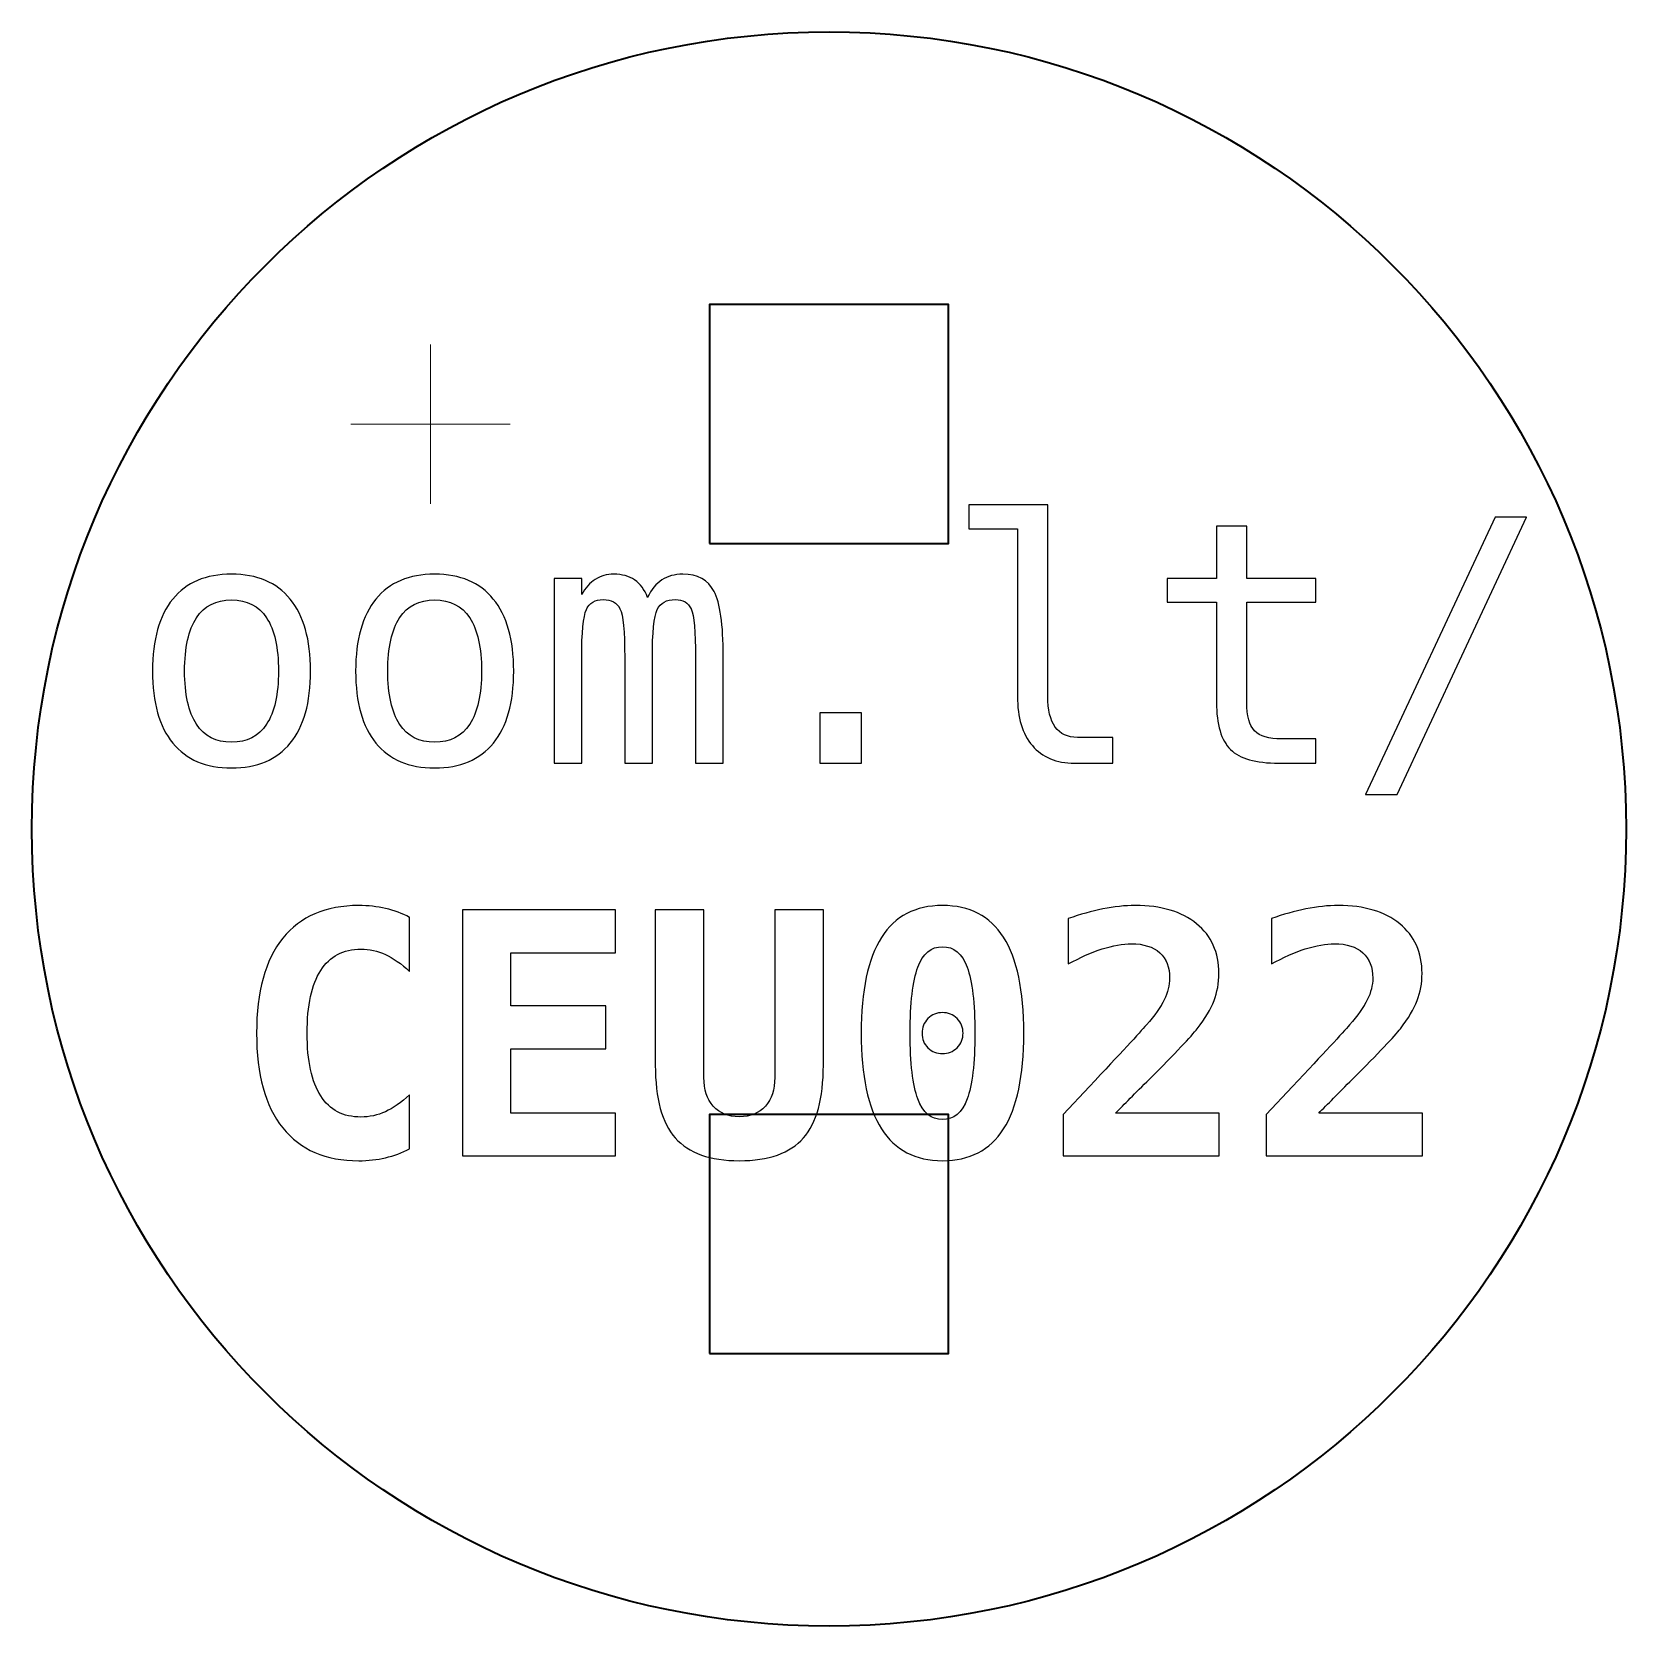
# Model space of a CAD drawing. Header units: centimetres. Extents: x -10.75 to -10.25, y -15.1 to -14.6.
import ezdxf

# ---------------------------------------------------------------- set-up
doc = ezdxf.new("R2010")
doc.units = ezdxf.units.CM
doc.header["$MEASUREMENT"] = 0
doc.layers.add('Layer 1', color=7, linetype='Continuous')

msp = doc.modelspace()

# ---------------------------------------------------------------- linework, layer by layer
at = {"layer": 'Layer 1', "color": 250, "lineweight": 35}
for points in [[(-10.5375, -14.7605), (-10.4625, -14.7605), (-10.4625, -14.6855), (-10.5375, -14.6855), (-10.5375, -14.7605)], [(-10.5375, -15.0145), (-10.4625, -15.0145), (-10.4625, -14.9395), (-10.5375, -14.9395), (-10.5375, -15.0145)]]:
    msp.add_lwpolyline(points, close=True, dxfattribs=at)
at = {"layer": 'Layer 1', "color": 7, "lineweight": 35}
msp.add_ellipse((-10.5, -14.85), major_axis=(0, 0.25), ratio=1, dxfattribs=at)
at = {"layer": 'Layer 1', "color": 250, "lineweight": 20}
for points in [[(-10.625, -14.698), (-10.625, -14.698), (-10.625, -14.748), (-10.625, -14.748)], [(-10.65, -14.723), (-10.65, -14.723), (-10.6, -14.723), (-10.6, -14.723)]]:
    msp.add_open_spline(points, degree=3, dxfattribs=at)
at = {"layer": 'Layer 1', "color": 250}
for points, knots in [([(-10.43138, -14.80838), (-10.43138, -14.81265), (-10.4306, -14.81586), (-10.42904, -14.81803), (-10.42904, -14.81803), (-10.42747, -14.8202), (-10.42515, -14.82129), (-10.42209, -14.82129), (-10.42209, -14.82129), (-10.42209, -14.82129), (-10.41097, -14.82129), (-10.41097, -14.82129), (-10.41097, -14.82129), (-10.41097, -14.82129), (-10.41097, -14.82935), (-10.41097, -14.82935), (-10.41097, -14.82935), (-10.41097, -14.82935), (-10.423, -14.82935), (-10.423, -14.82935), (-10.423, -14.82935), (-10.4287, -14.82935), (-10.43309, -14.82752), (-10.43621, -14.82386), (-10.43621, -14.82386), (-10.43934, -14.82021), (-10.44089, -14.81505), (-10.44089, -14.80838), (-10.44089, -14.80838), (-10.44089, -14.80838), (-10.44089, -14.75582), (-10.44089, -14.75582), (-10.44089, -14.75582), (-10.44089, -14.75582), (-10.45613, -14.75582), (-10.45613, -14.75582), (-10.45613, -14.75582), (-10.45613, -14.75582), (-10.45613, -14.74837), (-10.45613, -14.74837), (-10.45613, -14.74837), (-10.45613, -14.74837), (-10.43138, -14.74837), (-10.43138, -14.74837), (-10.43138, -14.74837), (-10.43138, -14.74837), (-10.43138, -14.80838), (-10.43138, -14.80838)], [0, 0, 0, 0, 0.083333, 0.083333, 0.083333, 0.083333, 0.166667, 0.166667, 0.166667, 0.166667, 0.25, 0.25, 0.25, 0.25, 0.333333, 0.333333, 0.333333, 0.333333, 0.416667, 0.416667, 0.416667, 0.416667, 0.5, 0.5, 0.5, 0.5, 0.583333, 0.583333, 0.583333, 0.583333, 0.666667, 0.666667, 0.666667, 0.666667, 0.75, 0.75, 0.75, 0.75, 0.833333, 0.833333, 0.833333, 0.833333, 0.916667, 0.916667, 0.916667, 0.916667, 1, 1, 1, 1]), ([(-10.43138, -14.80838), (-10.43138, -14.81265), (-10.4306, -14.81586), (-10.42904, -14.81803), (-10.42904, -14.81803), (-10.42747, -14.8202), (-10.42515, -14.82129), (-10.42209, -14.82129), (-10.42209, -14.82129), (-10.42209, -14.82129), (-10.41097, -14.82129), (-10.41097, -14.82129), (-10.41097, -14.82129), (-10.41097, -14.82129), (-10.41097, -14.82935), (-10.41097, -14.82935), (-10.41097, -14.82935), (-10.41097, -14.82935), (-10.423, -14.82935), (-10.423, -14.82935), (-10.423, -14.82935), (-10.4287, -14.82935), (-10.43309, -14.82752), (-10.43621, -14.82386), (-10.43621, -14.82386), (-10.43934, -14.82021), (-10.44089, -14.81505), (-10.44089, -14.80838), (-10.44089, -14.80838), (-10.44089, -14.80838), (-10.44089, -14.75582), (-10.44089, -14.75582), (-10.44089, -14.75582), (-10.44089, -14.75582), (-10.45613, -14.75582), (-10.45613, -14.75582), (-10.45613, -14.75582), (-10.45613, -14.75582), (-10.45613, -14.74837), (-10.45613, -14.74837), (-10.45613, -14.74837), (-10.45613, -14.74837), (-10.43138, -14.74837), (-10.43138, -14.74837), (-10.43138, -14.74837), (-10.43138, -14.74837), (-10.43138, -14.80838), (-10.43138, -14.80838)], [0, 0, 0, 0, 0.083333, 0.083333, 0.083333, 0.083333, 0.166667, 0.166667, 0.166667, 0.166667, 0.25, 0.25, 0.25, 0.25, 0.333333, 0.333333, 0.333333, 0.333333, 0.416667, 0.416667, 0.416667, 0.416667, 0.5, 0.5, 0.5, 0.5, 0.583333, 0.583333, 0.583333, 0.583333, 0.666667, 0.666667, 0.666667, 0.666667, 0.75, 0.75, 0.75, 0.75, 0.833333, 0.833333, 0.833333, 0.833333, 0.916667, 0.916667, 0.916667, 0.916667, 1, 1, 1, 1]), ([(-10.29103, -14.7522), (-10.29103, -14.7522), (-10.28121, -14.7522), (-10.28121, -14.7522), (-10.28121, -14.7522), (-10.28121, -14.7522), (-10.32183, -14.83917), (-10.32183, -14.83917), (-10.32183, -14.83917), (-10.32183, -14.83917), (-10.33171, -14.83917), (-10.33171, -14.83917), (-10.33171, -14.83917), (-10.33171, -14.83917), (-10.29103, -14.7522), (-10.29103, -14.7522)], [0, 0, 0, 0, 0.25, 0.25, 0.25, 0.25, 0.5, 0.5, 0.5, 0.5, 0.75, 0.75, 0.75, 0.75, 1, 1, 1, 1]), ([(-10.29103, -14.7522), (-10.29103, -14.7522), (-10.28121, -14.7522), (-10.28121, -14.7522), (-10.28121, -14.7522), (-10.28121, -14.7522), (-10.32183, -14.83917), (-10.32183, -14.83917), (-10.32183, -14.83917), (-10.32183, -14.83917), (-10.33171, -14.83917), (-10.33171, -14.83917), (-10.33171, -14.83917), (-10.33171, -14.83917), (-10.29103, -14.7522), (-10.29103, -14.7522)], [0, 0, 0, 0, 0.25, 0.25, 0.25, 0.25, 0.5, 0.5, 0.5, 0.5, 0.75, 0.75, 0.75, 0.75, 1, 1, 1, 1]), ([(-10.36896, -14.75504), (-10.36896, -14.75504), (-10.36896, -14.77148), (-10.36896, -14.77148), (-10.36896, -14.77148), (-10.36896, -14.77148), (-10.34735, -14.77148), (-10.34735, -14.77148), (-10.34735, -14.77148), (-10.34735, -14.77148), (-10.34735, -14.77887), (-10.34735, -14.77887), (-10.34735, -14.77887), (-10.34735, -14.77887), (-10.36896, -14.77887), (-10.36896, -14.77887), (-10.36896, -14.77887), (-10.36896, -14.77887), (-10.36896, -14.81028), (-10.36896, -14.81028), (-10.36896, -14.81028), (-10.36896, -14.81455), (-10.36815, -14.81753), (-10.36652, -14.81921), (-10.36652, -14.81921), (-10.3649, -14.8209), (-10.36208, -14.82175), (-10.35806, -14.82175), (-10.35806, -14.82175), (-10.35806, -14.82175), (-10.34735, -14.82175), (-10.34735, -14.82175), (-10.34735, -14.82175), (-10.34735, -14.82175), (-10.34735, -14.82935), (-10.34735, -14.82935), (-10.34735, -14.82935), (-10.34735, -14.82935), (-10.35898, -14.82935), (-10.35898, -14.82935), (-10.35898, -14.82935), (-10.36612, -14.82935), (-10.37115, -14.82792), (-10.37407, -14.82506), (-10.37407, -14.82506), (-10.377, -14.82221), (-10.37847, -14.81727), (-10.37847, -14.81028), (-10.37847, -14.81028), (-10.37847, -14.81028), (-10.37847, -14.77887), (-10.37847, -14.77887), (-10.37847, -14.77887), (-10.37847, -14.77887), (-10.39392, -14.77887), (-10.39392, -14.77887), (-10.39392, -14.77887), (-10.39392, -14.77887), (-10.39392, -14.77148), (-10.39392, -14.77148), (-10.39392, -14.77148), (-10.39392, -14.77148), (-10.37847, -14.77148), (-10.37847, -14.77148), (-10.37847, -14.77148), (-10.37847, -14.77148), (-10.37847, -14.75504), (-10.37847, -14.75504), (-10.37847, -14.75504), (-10.37847, -14.75504), (-10.36896, -14.75504), (-10.36896, -14.75504)], [0, 0, 0, 0, 0.055556, 0.055556, 0.055556, 0.055556, 0.111111, 0.111111, 0.111111, 0.111111, 0.166667, 0.166667, 0.166667, 0.166667, 0.222222, 0.222222, 0.222222, 0.222222, 0.277778, 0.277778, 0.277778, 0.277778, 0.333333, 0.333333, 0.333333, 0.333333, 0.388889, 0.388889, 0.388889, 0.388889, 0.444444, 0.444444, 0.444444, 0.444444, 0.5, 0.5, 0.5, 0.5, 0.555556, 0.555556, 0.555556, 0.555556, 0.611111, 0.611111, 0.611111, 0.611111, 0.666667, 0.666667, 0.666667, 0.666667, 0.722222, 0.722222, 0.722222, 0.722222, 0.777778, 0.777778, 0.777778, 0.777778, 0.833333, 0.833333, 0.833333, 0.833333, 0.888889, 0.888889, 0.888889, 0.888889, 0.944444, 0.944444, 0.944444, 0.944444, 1, 1, 1, 1]), ([(-10.36896, -14.75504), (-10.36896, -14.75504), (-10.36896, -14.77148), (-10.36896, -14.77148), (-10.36896, -14.77148), (-10.36896, -14.77148), (-10.34735, -14.77148), (-10.34735, -14.77148), (-10.34735, -14.77148), (-10.34735, -14.77148), (-10.34735, -14.77887), (-10.34735, -14.77887), (-10.34735, -14.77887), (-10.34735, -14.77887), (-10.36896, -14.77887), (-10.36896, -14.77887), (-10.36896, -14.77887), (-10.36896, -14.77887), (-10.36896, -14.81028), (-10.36896, -14.81028), (-10.36896, -14.81028), (-10.36896, -14.81455), (-10.36815, -14.81753), (-10.36652, -14.81921), (-10.36652, -14.81921), (-10.3649, -14.8209), (-10.36208, -14.82175), (-10.35806, -14.82175), (-10.35806, -14.82175), (-10.35806, -14.82175), (-10.34735, -14.82175), (-10.34735, -14.82175), (-10.34735, -14.82175), (-10.34735, -14.82175), (-10.34735, -14.82935), (-10.34735, -14.82935), (-10.34735, -14.82935), (-10.34735, -14.82935), (-10.35898, -14.82935), (-10.35898, -14.82935), (-10.35898, -14.82935), (-10.36612, -14.82935), (-10.37115, -14.82792), (-10.37407, -14.82506), (-10.37407, -14.82506), (-10.377, -14.82221), (-10.37847, -14.81727), (-10.37847, -14.81028), (-10.37847, -14.81028), (-10.37847, -14.81028), (-10.37847, -14.77887), (-10.37847, -14.77887), (-10.37847, -14.77887), (-10.37847, -14.77887), (-10.39392, -14.77887), (-10.39392, -14.77887), (-10.39392, -14.77887), (-10.39392, -14.77887), (-10.39392, -14.77148), (-10.39392, -14.77148), (-10.39392, -14.77148), (-10.39392, -14.77148), (-10.37847, -14.77148), (-10.37847, -14.77148), (-10.37847, -14.77148), (-10.37847, -14.77148), (-10.37847, -14.75504), (-10.37847, -14.75504), (-10.37847, -14.75504), (-10.37847, -14.75504), (-10.36896, -14.75504), (-10.36896, -14.75504)], [0, 0, 0, 0, 0.055556, 0.055556, 0.055556, 0.055556, 0.111111, 0.111111, 0.111111, 0.111111, 0.166667, 0.166667, 0.166667, 0.166667, 0.222222, 0.222222, 0.222222, 0.222222, 0.277778, 0.277778, 0.277778, 0.277778, 0.333333, 0.333333, 0.333333, 0.333333, 0.388889, 0.388889, 0.388889, 0.388889, 0.444444, 0.444444, 0.444444, 0.444444, 0.5, 0.5, 0.5, 0.5, 0.555556, 0.555556, 0.555556, 0.555556, 0.611111, 0.611111, 0.611111, 0.611111, 0.666667, 0.666667, 0.666667, 0.666667, 0.722222, 0.722222, 0.722222, 0.722222, 0.777778, 0.777778, 0.777778, 0.777778, 0.833333, 0.833333, 0.833333, 0.833333, 0.888889, 0.888889, 0.888889, 0.888889, 0.944444, 0.944444, 0.944444, 0.944444, 1, 1, 1, 1]), ([(-10.6874, -14.77009), (-10.67938, -14.77009), (-10.67324, -14.77268), (-10.66899, -14.77788), (-10.66899, -14.77788), (-10.66474, -14.78308), (-10.6626, -14.79062), (-10.6626, -14.80046), (-10.6626, -14.80046), (-10.6626, -14.81035), (-10.66472, -14.81789), (-10.66895, -14.82307), (-10.66895, -14.82307), (-10.6732, -14.82826), (-10.67934, -14.83085), (-10.6874, -14.83085), (-10.6874, -14.83085), (-10.69545, -14.83085), (-10.70157, -14.82826), (-10.70582, -14.82307), (-10.70582, -14.82307), (-10.71005, -14.81789), (-10.71217, -14.81035), (-10.71217, -14.80046), (-10.71217, -14.80046), (-10.71217, -14.79062), (-10.71005, -14.78308), (-10.70582, -14.77788), (-10.70582, -14.77788), (-10.70157, -14.77268), (-10.69545, -14.77009), (-10.6874, -14.77009)], [0, 0, 0, 0, 0.125, 0.125, 0.125, 0.125, 0.25, 0.25, 0.25, 0.25, 0.375, 0.375, 0.375, 0.375, 0.5, 0.5, 0.5, 0.5, 0.625, 0.625, 0.625, 0.625, 0.75, 0.75, 0.75, 0.75, 0.875, 0.875, 0.875, 0.875, 1, 1, 1, 1]), ([(-10.6874, -14.77009), (-10.67938, -14.77009), (-10.67324, -14.77268), (-10.66899, -14.77788), (-10.66899, -14.77788), (-10.66474, -14.78308), (-10.6626, -14.79062), (-10.6626, -14.80046), (-10.6626, -14.80046), (-10.6626, -14.81035), (-10.66472, -14.81789), (-10.66895, -14.82307), (-10.66895, -14.82307), (-10.6732, -14.82826), (-10.67934, -14.83085), (-10.6874, -14.83085), (-10.6874, -14.83085), (-10.69545, -14.83085), (-10.70157, -14.82826), (-10.70582, -14.82307), (-10.70582, -14.82307), (-10.71005, -14.81789), (-10.71217, -14.81035), (-10.71217, -14.80046), (-10.71217, -14.80046), (-10.71217, -14.79062), (-10.71005, -14.78308), (-10.70582, -14.77788), (-10.70582, -14.77788), (-10.70157, -14.77268), (-10.69545, -14.77009), (-10.6874, -14.77009)], [0, 0, 0, 0, 0.125, 0.125, 0.125, 0.125, 0.25, 0.25, 0.25, 0.25, 0.375, 0.375, 0.375, 0.375, 0.5, 0.5, 0.5, 0.5, 0.625, 0.625, 0.625, 0.625, 0.75, 0.75, 0.75, 0.75, 0.875, 0.875, 0.875, 0.875, 1, 1, 1, 1]), ([(-10.62369, -14.77009), (-10.61567, -14.77009), (-10.60953, -14.77268), (-10.60528, -14.77788), (-10.60528, -14.77788), (-10.60103, -14.78308), (-10.59889, -14.79062), (-10.59889, -14.80046), (-10.59889, -14.80046), (-10.59889, -14.81035), (-10.60101, -14.81789), (-10.60524, -14.82307), (-10.60524, -14.82307), (-10.60949, -14.82826), (-10.61563, -14.83085), (-10.62369, -14.83085), (-10.62369, -14.83085), (-10.63174, -14.83085), (-10.63786, -14.82826), (-10.64211, -14.82307), (-10.64211, -14.82307), (-10.64634, -14.81789), (-10.64846, -14.81035), (-10.64846, -14.80046), (-10.64846, -14.80046), (-10.64846, -14.79062), (-10.64634, -14.78308), (-10.64211, -14.77788), (-10.64211, -14.77788), (-10.63786, -14.77268), (-10.63174, -14.77009), (-10.62369, -14.77009)], [0, 0, 0, 0, 0.125, 0.125, 0.125, 0.125, 0.25, 0.25, 0.25, 0.25, 0.375, 0.375, 0.375, 0.375, 0.5, 0.5, 0.5, 0.5, 0.625, 0.625, 0.625, 0.625, 0.75, 0.75, 0.75, 0.75, 0.875, 0.875, 0.875, 0.875, 1, 1, 1, 1]), ([(-10.62369, -14.77009), (-10.61567, -14.77009), (-10.60953, -14.77268), (-10.60528, -14.77788), (-10.60528, -14.77788), (-10.60103, -14.78308), (-10.59889, -14.79062), (-10.59889, -14.80046), (-10.59889, -14.80046), (-10.59889, -14.81035), (-10.60101, -14.81789), (-10.60524, -14.82307), (-10.60524, -14.82307), (-10.60949, -14.82826), (-10.61563, -14.83085), (-10.62369, -14.83085), (-10.62369, -14.83085), (-10.63174, -14.83085), (-10.63786, -14.82826), (-10.64211, -14.82307), (-10.64211, -14.82307), (-10.64634, -14.81789), (-10.64846, -14.81035), (-10.64846, -14.80046), (-10.64846, -14.80046), (-10.64846, -14.79062), (-10.64634, -14.78308), (-10.64211, -14.77788), (-10.64211, -14.77788), (-10.63786, -14.77268), (-10.63174, -14.77009), (-10.62369, -14.77009)], [0, 0, 0, 0, 0.125, 0.125, 0.125, 0.125, 0.25, 0.25, 0.25, 0.25, 0.375, 0.375, 0.375, 0.375, 0.5, 0.5, 0.5, 0.5, 0.625, 0.625, 0.625, 0.625, 0.75, 0.75, 0.75, 0.75, 0.875, 0.875, 0.875, 0.875, 1, 1, 1, 1]), ([(-10.5569, -14.77737), (-10.55573, -14.77488), (-10.55423, -14.77305), (-10.55242, -14.77187), (-10.55242, -14.77187), (-10.55062, -14.77068), (-10.54843, -14.77009), (-10.54589, -14.77009), (-10.54589, -14.77009), (-10.54123, -14.77009), (-10.53795, -14.77188), (-10.53605, -14.77548), (-10.53605, -14.77548), (-10.53413, -14.77908), (-10.53317, -14.78585), (-10.53317, -14.79582), (-10.53317, -14.79582), (-10.53317, -14.79582), (-10.53317, -14.82935), (-10.53317, -14.82935), (-10.53317, -14.82935), (-10.53317, -14.82935), (-10.54185, -14.82935), (-10.54185, -14.82935), (-10.54185, -14.82935), (-10.54185, -14.82935), (-10.54185, -14.79623), (-10.54185, -14.79623), (-10.54185, -14.79623), (-10.54185, -14.78806), (-10.54231, -14.783), (-10.54323, -14.781), (-10.54323, -14.781), (-10.54413, -14.77903), (-10.5458, -14.77804), (-10.54822, -14.77804), (-10.54822, -14.77804), (-10.55097, -14.77804), (-10.55286, -14.7791), (-10.55388, -14.78121), (-10.55388, -14.78121), (-10.55489, -14.78333), (-10.5554, -14.78834), (-10.5554, -14.79623), (-10.5554, -14.79623), (-10.5554, -14.79623), (-10.5554, -14.82935), (-10.5554, -14.82935), (-10.5554, -14.82935), (-10.5554, -14.82935), (-10.56407, -14.82935), (-10.56407, -14.82935), (-10.56407, -14.82935), (-10.56407, -14.82935), (-10.56407, -14.79623), (-10.56407, -14.79623), (-10.56407, -14.79623), (-10.56407, -14.78795), (-10.56457, -14.78286), (-10.56556, -14.78093), (-10.56556, -14.78093), (-10.56653, -14.77901), (-10.56829, -14.77804), (-10.57085, -14.77804), (-10.57085, -14.77804), (-10.57337, -14.77804), (-10.57512, -14.7791), (-10.57609, -14.78121), (-10.57609, -14.78121), (-10.57707, -14.78333), (-10.57757, -14.78834), (-10.57757, -14.79623), (-10.57757, -14.79623), (-10.57757, -14.79623), (-10.57757, -14.82935), (-10.57757, -14.82935), (-10.57757, -14.82935), (-10.57757, -14.82935), (-10.58619, -14.82935), (-10.58619, -14.82935), (-10.58619, -14.82935), (-10.58619, -14.82935), (-10.58619, -14.77148), (-10.58619, -14.77148), (-10.58619, -14.77148), (-10.58619, -14.77148), (-10.57757, -14.77148), (-10.57757, -14.77148), (-10.57757, -14.77148), (-10.57757, -14.77148), (-10.57757, -14.77643), (-10.57757, -14.77643), (-10.57757, -14.77643), (-10.57644, -14.77437), (-10.57501, -14.7728), (-10.5733, -14.77171), (-10.5733, -14.77171), (-10.57161, -14.77063), (-10.56967, -14.77009), (-10.5675, -14.77009), (-10.5675, -14.77009), (-10.56487, -14.77009), (-10.5627, -14.77068), (-10.56095, -14.77188), (-10.56095, -14.77188), (-10.55921, -14.7731), (-10.55787, -14.77492), (-10.5569, -14.77737)], [0, 0, 0, 0, 0.037037, 0.037037, 0.037037, 0.037037, 0.074074, 0.074074, 0.074074, 0.074074, 0.111111, 0.111111, 0.111111, 0.111111, 0.148148, 0.148148, 0.148148, 0.148148, 0.185185, 0.185185, 0.185185, 0.185185, 0.222222, 0.222222, 0.222222, 0.222222, 0.259259, 0.259259, 0.259259, 0.259259, 0.296296, 0.296296, 0.296296, 0.296296, 0.333333, 0.333333, 0.333333, 0.333333, 0.37037, 0.37037, 0.37037, 0.37037, 0.407407, 0.407407, 0.407407, 0.407407, 0.444444, 0.444444, 0.444444, 0.444444, 0.481481, 0.481481, 0.481481, 0.481481, 0.518519, 0.518519, 0.518519, 0.518519, 0.555556, 0.555556, 0.555556, 0.555556, 0.592593, 0.592593, 0.592593, 0.592593, 0.62963, 0.62963, 0.62963, 0.62963, 0.666667, 0.666667, 0.666667, 0.666667, 0.703704, 0.703704, 0.703704, 0.703704, 0.740741, 0.740741, 0.740741, 0.740741, 0.777778, 0.777778, 0.777778, 0.777778, 0.814815, 0.814815, 0.814815, 0.814815, 0.851852, 0.851852, 0.851852, 0.851852, 0.888889, 0.888889, 0.888889, 0.888889, 0.925926, 0.925926, 0.925926, 0.925926, 0.962963, 0.962963, 0.962963, 0.962963, 1, 1, 1, 1]), ([(-10.5569, -14.77737), (-10.55573, -14.77488), (-10.55423, -14.77305), (-10.55242, -14.77187), (-10.55242, -14.77187), (-10.55062, -14.77068), (-10.54843, -14.77009), (-10.54589, -14.77009), (-10.54589, -14.77009), (-10.54123, -14.77009), (-10.53795, -14.77188), (-10.53605, -14.77548), (-10.53605, -14.77548), (-10.53413, -14.77908), (-10.53317, -14.78585), (-10.53317, -14.79582), (-10.53317, -14.79582), (-10.53317, -14.79582), (-10.53317, -14.82935), (-10.53317, -14.82935), (-10.53317, -14.82935), (-10.53317, -14.82935), (-10.54185, -14.82935), (-10.54185, -14.82935), (-10.54185, -14.82935), (-10.54185, -14.82935), (-10.54185, -14.79623), (-10.54185, -14.79623), (-10.54185, -14.79623), (-10.54185, -14.78806), (-10.54231, -14.783), (-10.54323, -14.781), (-10.54323, -14.781), (-10.54413, -14.77903), (-10.5458, -14.77804), (-10.54822, -14.77804), (-10.54822, -14.77804), (-10.55097, -14.77804), (-10.55286, -14.7791), (-10.55388, -14.78121), (-10.55388, -14.78121), (-10.55489, -14.78333), (-10.5554, -14.78834), (-10.5554, -14.79623), (-10.5554, -14.79623), (-10.5554, -14.79623), (-10.5554, -14.82935), (-10.5554, -14.82935), (-10.5554, -14.82935), (-10.5554, -14.82935), (-10.56407, -14.82935), (-10.56407, -14.82935), (-10.56407, -14.82935), (-10.56407, -14.82935), (-10.56407, -14.79623), (-10.56407, -14.79623), (-10.56407, -14.79623), (-10.56407, -14.78795), (-10.56457, -14.78286), (-10.56556, -14.78093), (-10.56556, -14.78093), (-10.56653, -14.77901), (-10.56829, -14.77804), (-10.57085, -14.77804), (-10.57085, -14.77804), (-10.57337, -14.77804), (-10.57512, -14.7791), (-10.57609, -14.78121), (-10.57609, -14.78121), (-10.57707, -14.78333), (-10.57757, -14.78834), (-10.57757, -14.79623), (-10.57757, -14.79623), (-10.57757, -14.79623), (-10.57757, -14.82935), (-10.57757, -14.82935), (-10.57757, -14.82935), (-10.57757, -14.82935), (-10.58619, -14.82935), (-10.58619, -14.82935), (-10.58619, -14.82935), (-10.58619, -14.82935), (-10.58619, -14.77148), (-10.58619, -14.77148), (-10.58619, -14.77148), (-10.58619, -14.77148), (-10.57757, -14.77148), (-10.57757, -14.77148), (-10.57757, -14.77148), (-10.57757, -14.77148), (-10.57757, -14.77643), (-10.57757, -14.77643), (-10.57757, -14.77643), (-10.57644, -14.77437), (-10.57501, -14.7728), (-10.5733, -14.77171), (-10.5733, -14.77171), (-10.57161, -14.77063), (-10.56967, -14.77009), (-10.5675, -14.77009), (-10.5675, -14.77009), (-10.56487, -14.77009), (-10.5627, -14.77068), (-10.56095, -14.77188), (-10.56095, -14.77188), (-10.55921, -14.7731), (-10.55787, -14.77492), (-10.5569, -14.77737)], [0, 0, 0, 0, 0.037037, 0.037037, 0.037037, 0.037037, 0.074074, 0.074074, 0.074074, 0.074074, 0.111111, 0.111111, 0.111111, 0.111111, 0.148148, 0.148148, 0.148148, 0.148148, 0.185185, 0.185185, 0.185185, 0.185185, 0.222222, 0.222222, 0.222222, 0.222222, 0.259259, 0.259259, 0.259259, 0.259259, 0.296296, 0.296296, 0.296296, 0.296296, 0.333333, 0.333333, 0.333333, 0.333333, 0.37037, 0.37037, 0.37037, 0.37037, 0.407407, 0.407407, 0.407407, 0.407407, 0.444444, 0.444444, 0.444444, 0.444444, 0.481481, 0.481481, 0.481481, 0.481481, 0.518519, 0.518519, 0.518519, 0.518519, 0.555556, 0.555556, 0.555556, 0.555556, 0.592593, 0.592593, 0.592593, 0.592593, 0.62963, 0.62963, 0.62963, 0.62963, 0.666667, 0.666667, 0.666667, 0.666667, 0.703704, 0.703704, 0.703704, 0.703704, 0.740741, 0.740741, 0.740741, 0.740741, 0.777778, 0.777778, 0.777778, 0.777778, 0.814815, 0.814815, 0.814815, 0.814815, 0.851852, 0.851852, 0.851852, 0.851852, 0.888889, 0.888889, 0.888889, 0.888889, 0.925926, 0.925926, 0.925926, 0.925926, 0.962963, 0.962963, 0.962963, 0.962963, 1, 1, 1, 1]), ([(-10.6874, -14.77815), (-10.69224, -14.77815), (-10.69589, -14.78002), (-10.69837, -14.78377), (-10.69837, -14.78377), (-10.70086, -14.78753), (-10.7021, -14.7931), (-10.7021, -14.80046), (-10.7021, -14.80046), (-10.7021, -14.8078), (-10.70086, -14.81335), (-10.69837, -14.81713), (-10.69837, -14.81713), (-10.69589, -14.8209), (-10.69224, -14.82279), (-10.6874, -14.82279), (-10.6874, -14.82279), (-10.68255, -14.82279), (-10.67888, -14.8209), (-10.6764, -14.81713), (-10.6764, -14.81713), (-10.67391, -14.81335), (-10.67267, -14.8078), (-10.67267, -14.80046), (-10.67267, -14.80046), (-10.67267, -14.7931), (-10.67391, -14.78753), (-10.6764, -14.78377), (-10.6764, -14.78377), (-10.67888, -14.78002), (-10.68255, -14.77815), (-10.6874, -14.77815)], [0, 0, 0, 0, 0.125, 0.125, 0.125, 0.125, 0.25, 0.25, 0.25, 0.25, 0.375, 0.375, 0.375, 0.375, 0.5, 0.5, 0.5, 0.5, 0.625, 0.625, 0.625, 0.625, 0.75, 0.75, 0.75, 0.75, 0.875, 0.875, 0.875, 0.875, 1, 1, 1, 1]), ([(-10.6874, -14.77815), (-10.69224, -14.77815), (-10.69589, -14.78002), (-10.69837, -14.78377), (-10.69837, -14.78377), (-10.70086, -14.78753), (-10.7021, -14.7931), (-10.7021, -14.80046), (-10.7021, -14.80046), (-10.7021, -14.8078), (-10.70086, -14.81335), (-10.69837, -14.81713), (-10.69837, -14.81713), (-10.69589, -14.8209), (-10.69224, -14.82279), (-10.6874, -14.82279), (-10.6874, -14.82279), (-10.68255, -14.82279), (-10.67888, -14.8209), (-10.6764, -14.81713), (-10.6764, -14.81713), (-10.67391, -14.81335), (-10.67267, -14.8078), (-10.67267, -14.80046), (-10.67267, -14.80046), (-10.67267, -14.7931), (-10.67391, -14.78753), (-10.6764, -14.78377), (-10.6764, -14.78377), (-10.67888, -14.78002), (-10.68255, -14.77815), (-10.6874, -14.77815)], [0, 0, 0, 0, 0.125, 0.125, 0.125, 0.125, 0.25, 0.25, 0.25, 0.25, 0.375, 0.375, 0.375, 0.375, 0.5, 0.5, 0.5, 0.5, 0.625, 0.625, 0.625, 0.625, 0.75, 0.75, 0.75, 0.75, 0.875, 0.875, 0.875, 0.875, 1, 1, 1, 1]), ([(-10.62369, -14.77815), (-10.62853, -14.77815), (-10.63218, -14.78002), (-10.63466, -14.78377), (-10.63466, -14.78377), (-10.63715, -14.78753), (-10.63839, -14.7931), (-10.63839, -14.80046), (-10.63839, -14.80046), (-10.63839, -14.8078), (-10.63715, -14.81335), (-10.63466, -14.81713), (-10.63466, -14.81713), (-10.63218, -14.8209), (-10.62853, -14.82279), (-10.62369, -14.82279), (-10.62369, -14.82279), (-10.61884, -14.82279), (-10.61517, -14.8209), (-10.61269, -14.81713), (-10.61269, -14.81713), (-10.6102, -14.81335), (-10.60896, -14.8078), (-10.60896, -14.80046), (-10.60896, -14.80046), (-10.60896, -14.7931), (-10.6102, -14.78753), (-10.61269, -14.78377), (-10.61269, -14.78377), (-10.61517, -14.78002), (-10.61884, -14.77815), (-10.62369, -14.77815)], [0, 0, 0, 0, 0.125, 0.125, 0.125, 0.125, 0.25, 0.25, 0.25, 0.25, 0.375, 0.375, 0.375, 0.375, 0.5, 0.5, 0.5, 0.5, 0.625, 0.625, 0.625, 0.625, 0.75, 0.75, 0.75, 0.75, 0.875, 0.875, 0.875, 0.875, 1, 1, 1, 1]), ([(-10.62369, -14.77815), (-10.62853, -14.77815), (-10.63218, -14.78002), (-10.63466, -14.78377), (-10.63466, -14.78377), (-10.63715, -14.78753), (-10.63839, -14.7931), (-10.63839, -14.80046), (-10.63839, -14.80046), (-10.63839, -14.8078), (-10.63715, -14.81335), (-10.63466, -14.81713), (-10.63466, -14.81713), (-10.63218, -14.8209), (-10.62853, -14.82279), (-10.62369, -14.82279), (-10.62369, -14.82279), (-10.61884, -14.82279), (-10.61517, -14.8209), (-10.61269, -14.81713), (-10.61269, -14.81713), (-10.6102, -14.81335), (-10.60896, -14.8078), (-10.60896, -14.80046), (-10.60896, -14.80046), (-10.60896, -14.7931), (-10.6102, -14.78753), (-10.61269, -14.78377), (-10.61269, -14.78377), (-10.61517, -14.78002), (-10.61884, -14.77815), (-10.62369, -14.77815)], [0, 0, 0, 0, 0.125, 0.125, 0.125, 0.125, 0.25, 0.25, 0.25, 0.25, 0.375, 0.375, 0.375, 0.375, 0.5, 0.5, 0.5, 0.5, 0.625, 0.625, 0.625, 0.625, 0.75, 0.75, 0.75, 0.75, 0.875, 0.875, 0.875, 0.875, 1, 1, 1, 1]), ([(-10.50283, -14.81358), (-10.50283, -14.81358), (-10.48982, -14.81358), (-10.48982, -14.81358), (-10.48982, -14.81358), (-10.48982, -14.81358), (-10.48982, -14.82935), (-10.48982, -14.82935), (-10.48982, -14.82935), (-10.48982, -14.82935), (-10.50283, -14.82935), (-10.50283, -14.82935), (-10.50283, -14.82935), (-10.50283, -14.82935), (-10.50283, -14.81358), (-10.50283, -14.81358)], [0, 0, 0, 0, 0.25, 0.25, 0.25, 0.25, 0.5, 0.5, 0.5, 0.5, 0.75, 0.75, 0.75, 0.75, 1, 1, 1, 1]), ([(-10.50283, -14.81358), (-10.50283, -14.81358), (-10.48982, -14.81358), (-10.48982, -14.81358), (-10.48982, -14.81358), (-10.48982, -14.81358), (-10.48982, -14.82935), (-10.48982, -14.82935), (-10.48982, -14.82935), (-10.48982, -14.82935), (-10.50283, -14.82935), (-10.50283, -14.82935), (-10.50283, -14.82935), (-10.50283, -14.82935), (-10.50283, -14.81358), (-10.50283, -14.81358)], [0, 0, 0, 0, 0.25, 0.25, 0.25, 0.25, 0.5, 0.5, 0.5, 0.5, 0.75, 0.75, 0.75, 0.75, 1, 1, 1, 1]), ([(-10.63152, -14.95032), (-10.63394, -14.95155), (-10.63646, -14.95249), (-10.63912, -14.9531), (-10.63912, -14.9531), (-10.64177, -14.95372), (-10.64455, -14.95404), (-10.64748, -14.95404), (-10.64748, -14.95404), (-10.65789, -14.95404), (-10.66584, -14.95062), (-10.67131, -14.94376), (-10.67131, -14.94376), (-10.6768, -14.93689), (-10.67953, -14.927), (-10.67953, -14.91404), (-10.67953, -14.91404), (-10.67953, -14.90105), (-10.6768, -14.89114), (-10.67131, -14.88428), (-10.67131, -14.88428), (-10.66584, -14.87742), (-10.65789, -14.874), (-10.64748, -14.874), (-10.64748, -14.874), (-10.64455, -14.874), (-10.64175, -14.87431), (-10.63907, -14.87493), (-10.63907, -14.87493), (-10.63637, -14.87555), (-10.63387, -14.87648), (-10.63152, -14.87772), (-10.63152, -14.87772), (-10.63152, -14.87772), (-10.63152, -14.89467), (-10.63152, -14.89467), (-10.63152, -14.89467), (-10.63413, -14.89225), (-10.63669, -14.89049), (-10.63914, -14.88936), (-10.63914, -14.88936), (-10.64161, -14.88825), (-10.64415, -14.88768), (-10.64678, -14.88768), (-10.64678, -14.88768), (-10.65235, -14.88768), (-10.65657, -14.88991), (-10.65941, -14.89433), (-10.65941, -14.89433), (-10.66225, -14.89876), (-10.66367, -14.90532), (-10.66367, -14.91404), (-10.66367, -14.91404), (-10.66367, -14.92273), (-10.66225, -14.92928), (-10.65941, -14.9337), (-10.65941, -14.9337), (-10.65657, -14.93813), (-10.65235, -14.94035), (-10.64678, -14.94035), (-10.64678, -14.94035), (-10.64415, -14.94035), (-10.64161, -14.93979), (-10.63914, -14.93868), (-10.63914, -14.93868), (-10.63669, -14.93755), (-10.63413, -14.93578), (-10.63152, -14.93337), (-10.63152, -14.93337), (-10.63152, -14.93337), (-10.63152, -14.95032), (-10.63152, -14.95032)], [0, 0, 0, 0, 0.055556, 0.055556, 0.055556, 0.055556, 0.111111, 0.111111, 0.111111, 0.111111, 0.166667, 0.166667, 0.166667, 0.166667, 0.222222, 0.222222, 0.222222, 0.222222, 0.277778, 0.277778, 0.277778, 0.277778, 0.333333, 0.333333, 0.333333, 0.333333, 0.388889, 0.388889, 0.388889, 0.388889, 0.444444, 0.444444, 0.444444, 0.444444, 0.5, 0.5, 0.5, 0.5, 0.555556, 0.555556, 0.555556, 0.555556, 0.611111, 0.611111, 0.611111, 0.611111, 0.666667, 0.666667, 0.666667, 0.666667, 0.722222, 0.722222, 0.722222, 0.722222, 0.777778, 0.777778, 0.777778, 0.777778, 0.833333, 0.833333, 0.833333, 0.833333, 0.888889, 0.888889, 0.888889, 0.888889, 0.944444, 0.944444, 0.944444, 0.944444, 1, 1, 1, 1]), ([(-10.63152, -14.95032), (-10.63394, -14.95155), (-10.63646, -14.95249), (-10.63912, -14.9531), (-10.63912, -14.9531), (-10.64177, -14.95372), (-10.64455, -14.95404), (-10.64748, -14.95404), (-10.64748, -14.95404), (-10.65789, -14.95404), (-10.66584, -14.95062), (-10.67131, -14.94376), (-10.67131, -14.94376), (-10.6768, -14.93689), (-10.67953, -14.927), (-10.67953, -14.91404), (-10.67953, -14.91404), (-10.67953, -14.90105), (-10.6768, -14.89114), (-10.67131, -14.88428), (-10.67131, -14.88428), (-10.66584, -14.87742), (-10.65789, -14.874), (-10.64748, -14.874), (-10.64748, -14.874), (-10.64455, -14.874), (-10.64175, -14.87431), (-10.63907, -14.87493), (-10.63907, -14.87493), (-10.63637, -14.87555), (-10.63387, -14.87648), (-10.63152, -14.87772), (-10.63152, -14.87772), (-10.63152, -14.87772), (-10.63152, -14.89467), (-10.63152, -14.89467), (-10.63152, -14.89467), (-10.63413, -14.89225), (-10.63669, -14.89049), (-10.63914, -14.88936), (-10.63914, -14.88936), (-10.64161, -14.88825), (-10.64415, -14.88768), (-10.64678, -14.88768), (-10.64678, -14.88768), (-10.65235, -14.88768), (-10.65657, -14.88991), (-10.65941, -14.89433), (-10.65941, -14.89433), (-10.66225, -14.89876), (-10.66367, -14.90532), (-10.66367, -14.91404), (-10.66367, -14.91404), (-10.66367, -14.92273), (-10.66225, -14.92928), (-10.65941, -14.9337), (-10.65941, -14.9337), (-10.65657, -14.93813), (-10.65235, -14.94035), (-10.64678, -14.94035), (-10.64678, -14.94035), (-10.64415, -14.94035), (-10.64161, -14.93979), (-10.63914, -14.93868), (-10.63914, -14.93868), (-10.63669, -14.93755), (-10.63413, -14.93578), (-10.63152, -14.93337), (-10.63152, -14.93337), (-10.63152, -14.93337), (-10.63152, -14.95032), (-10.63152, -14.95032)], [0, 0, 0, 0, 0.055556, 0.055556, 0.055556, 0.055556, 0.111111, 0.111111, 0.111111, 0.111111, 0.166667, 0.166667, 0.166667, 0.166667, 0.222222, 0.222222, 0.222222, 0.222222, 0.277778, 0.277778, 0.277778, 0.277778, 0.333333, 0.333333, 0.333333, 0.333333, 0.388889, 0.388889, 0.388889, 0.388889, 0.444444, 0.444444, 0.444444, 0.444444, 0.5, 0.5, 0.5, 0.5, 0.555556, 0.555556, 0.555556, 0.555556, 0.611111, 0.611111, 0.611111, 0.611111, 0.666667, 0.666667, 0.666667, 0.666667, 0.722222, 0.722222, 0.722222, 0.722222, 0.777778, 0.777778, 0.777778, 0.777778, 0.833333, 0.833333, 0.833333, 0.833333, 0.888889, 0.888889, 0.888889, 0.888889, 0.944444, 0.944444, 0.944444, 0.944444, 1, 1, 1, 1]), ([(-10.4899, -14.91404), (-10.4899, -14.90068), (-10.48778, -14.89066), (-10.48355, -14.884), (-10.48355, -14.884), (-10.4793, -14.87733), (-10.47293, -14.874), (-10.46441, -14.874), (-10.46441, -14.874), (-10.45588, -14.874), (-10.44949, -14.87731), (-10.44524, -14.88396), (-10.44524, -14.88396), (-10.44101, -14.89061), (-10.43889, -14.90065), (-10.43889, -14.91404), (-10.43889, -14.91404), (-10.43889, -14.92741), (-10.44101, -14.93742), (-10.44524, -14.94407), (-10.44524, -14.94407), (-10.44949, -14.95072), (-10.45588, -14.95404), (-10.46441, -14.95404), (-10.46441, -14.95404), (-10.47293, -14.95404), (-10.4793, -14.95071), (-10.48355, -14.94404), (-10.48355, -14.94404), (-10.48778, -14.93737), (-10.4899, -14.92737), (-10.4899, -14.91404)], [0, 0, 0, 0, 0.125, 0.125, 0.125, 0.125, 0.25, 0.25, 0.25, 0.25, 0.375, 0.375, 0.375, 0.375, 0.5, 0.5, 0.5, 0.5, 0.625, 0.625, 0.625, 0.625, 0.75, 0.75, 0.75, 0.75, 0.875, 0.875, 0.875, 0.875, 1, 1, 1, 1]), ([(-10.4899, -14.91404), (-10.4899, -14.90068), (-10.48778, -14.89066), (-10.48355, -14.884), (-10.48355, -14.884), (-10.4793, -14.87733), (-10.47293, -14.874), (-10.46441, -14.874), (-10.46441, -14.874), (-10.45588, -14.874), (-10.44949, -14.87731), (-10.44524, -14.88396), (-10.44524, -14.88396), (-10.44101, -14.89061), (-10.43889, -14.90065), (-10.43889, -14.91404), (-10.43889, -14.91404), (-10.43889, -14.92741), (-10.44101, -14.93742), (-10.44524, -14.94407), (-10.44524, -14.94407), (-10.44949, -14.95072), (-10.45588, -14.95404), (-10.46441, -14.95404), (-10.46441, -14.95404), (-10.47293, -14.95404), (-10.4793, -14.95071), (-10.48355, -14.94404), (-10.48355, -14.94404), (-10.48778, -14.93737), (-10.4899, -14.92737), (-10.4899, -14.91404)], [0, 0, 0, 0, 0.125, 0.125, 0.125, 0.125, 0.25, 0.25, 0.25, 0.25, 0.375, 0.375, 0.375, 0.375, 0.5, 0.5, 0.5, 0.5, 0.625, 0.625, 0.625, 0.625, 0.75, 0.75, 0.75, 0.75, 0.875, 0.875, 0.875, 0.875, 1, 1, 1, 1]), ([(-10.41012, -14.9391), (-10.41012, -14.9391), (-10.37761, -14.9391), (-10.37761, -14.9391), (-10.37761, -14.9391), (-10.37761, -14.9391), (-10.37761, -14.95254), (-10.37761, -14.95254), (-10.37761, -14.95254), (-10.37761, -14.95254), (-10.4266, -14.95254), (-10.4266, -14.95254), (-10.4266, -14.95254), (-10.4266, -14.95254), (-10.4266, -14.93951), (-10.4266, -14.93951), (-10.4266, -14.93951), (-10.4266, -14.93951), (-10.41832, -14.93074), (-10.41832, -14.93074), (-10.41832, -14.93074), (-10.40852, -14.9203), (-10.40255, -14.91388), (-10.40046, -14.91146), (-10.40046, -14.91146), (-10.39788, -14.9085), (-10.39601, -14.90587), (-10.39488, -14.90358), (-10.39488, -14.90358), (-10.39374, -14.90128), (-10.39317, -14.89903), (-10.39317, -14.89679), (-10.39317, -14.89679), (-10.39317, -14.89335), (-10.39421, -14.89068), (-10.39629, -14.88881), (-10.39629, -14.88881), (-10.39837, -14.88693), (-10.40134, -14.88599), (-10.40515, -14.88599), (-10.40515, -14.88599), (-10.40788, -14.88599), (-10.41093, -14.88654), (-10.41432, -14.88761), (-10.41432, -14.88761), (-10.41772, -14.88871), (-10.42125, -14.89028), (-10.42494, -14.89234), (-10.42494, -14.89234), (-10.42494, -14.89234), (-10.42494, -14.87812), (-10.42494, -14.87812), (-10.42494, -14.87812), (-10.42125, -14.87678), (-10.41765, -14.87576), (-10.41411, -14.87505), (-10.41411, -14.87505), (-10.41058, -14.87435), (-10.40719, -14.874), (-10.40397, -14.874), (-10.40397, -14.874), (-10.3958, -14.874), (-10.38938, -14.8759), (-10.38472, -14.87971), (-10.38472, -14.87971), (-10.38005, -14.8835), (-10.37772, -14.88871), (-10.37772, -14.89529), (-10.37772, -14.89529), (-10.37772, -14.89832), (-10.37823, -14.90116), (-10.37924, -14.90381), (-10.37924, -14.90381), (-10.38026, -14.90647), (-10.38201, -14.90941), (-10.38449, -14.91264), (-10.38449, -14.91264), (-10.38631, -14.91499), (-10.39132, -14.92026), (-10.39952, -14.92846), (-10.39952, -14.92846), (-10.40397, -14.93289), (-10.40749, -14.93645), (-10.41012, -14.9391)], [0, 0, 0, 0, 0.047619, 0.047619, 0.047619, 0.047619, 0.095238, 0.095238, 0.095238, 0.095238, 0.142857, 0.142857, 0.142857, 0.142857, 0.190476, 0.190476, 0.190476, 0.190476, 0.238095, 0.238095, 0.238095, 0.238095, 0.285714, 0.285714, 0.285714, 0.285714, 0.333333, 0.333333, 0.333333, 0.333333, 0.380952, 0.380952, 0.380952, 0.380952, 0.428571, 0.428571, 0.428571, 0.428571, 0.47619, 0.47619, 0.47619, 0.47619, 0.52381, 0.52381, 0.52381, 0.52381, 0.571429, 0.571429, 0.571429, 0.571429, 0.619048, 0.619048, 0.619048, 0.619048, 0.666667, 0.666667, 0.666667, 0.666667, 0.714286, 0.714286, 0.714286, 0.714286, 0.761905, 0.761905, 0.761905, 0.761905, 0.809524, 0.809524, 0.809524, 0.809524, 0.857143, 0.857143, 0.857143, 0.857143, 0.904762, 0.904762, 0.904762, 0.904762, 0.952381, 0.952381, 0.952381, 0.952381, 1, 1, 1, 1]), ([(-10.41012, -14.9391), (-10.41012, -14.9391), (-10.37761, -14.9391), (-10.37761, -14.9391), (-10.37761, -14.9391), (-10.37761, -14.9391), (-10.37761, -14.95254), (-10.37761, -14.95254), (-10.37761, -14.95254), (-10.37761, -14.95254), (-10.4266, -14.95254), (-10.4266, -14.95254), (-10.4266, -14.95254), (-10.4266, -14.95254), (-10.4266, -14.93951), (-10.4266, -14.93951), (-10.4266, -14.93951), (-10.4266, -14.93951), (-10.41832, -14.93074), (-10.41832, -14.93074), (-10.41832, -14.93074), (-10.40852, -14.9203), (-10.40255, -14.91388), (-10.40046, -14.91146), (-10.40046, -14.91146), (-10.39788, -14.9085), (-10.39601, -14.90587), (-10.39488, -14.90358), (-10.39488, -14.90358), (-10.39374, -14.90128), (-10.39317, -14.89903), (-10.39317, -14.89679), (-10.39317, -14.89679), (-10.39317, -14.89335), (-10.39421, -14.89068), (-10.39629, -14.88881), (-10.39629, -14.88881), (-10.39837, -14.88693), (-10.40134, -14.88599), (-10.40515, -14.88599), (-10.40515, -14.88599), (-10.40788, -14.88599), (-10.41093, -14.88654), (-10.41432, -14.88761), (-10.41432, -14.88761), (-10.41772, -14.88871), (-10.42125, -14.89028), (-10.42494, -14.89234), (-10.42494, -14.89234), (-10.42494, -14.89234), (-10.42494, -14.87812), (-10.42494, -14.87812), (-10.42494, -14.87812), (-10.42125, -14.87678), (-10.41765, -14.87576), (-10.41411, -14.87505), (-10.41411, -14.87505), (-10.41058, -14.87435), (-10.40719, -14.874), (-10.40397, -14.874), (-10.40397, -14.874), (-10.3958, -14.874), (-10.38938, -14.8759), (-10.38472, -14.87971), (-10.38472, -14.87971), (-10.38005, -14.8835), (-10.37772, -14.88871), (-10.37772, -14.89529), (-10.37772, -14.89529), (-10.37772, -14.89832), (-10.37823, -14.90116), (-10.37924, -14.90381), (-10.37924, -14.90381), (-10.38026, -14.90647), (-10.38201, -14.90941), (-10.38449, -14.91264), (-10.38449, -14.91264), (-10.38631, -14.91499), (-10.39132, -14.92026), (-10.39952, -14.92846), (-10.39952, -14.92846), (-10.40397, -14.93289), (-10.40749, -14.93645), (-10.41012, -14.9391)], [0, 0, 0, 0, 0.047619, 0.047619, 0.047619, 0.047619, 0.095238, 0.095238, 0.095238, 0.095238, 0.142857, 0.142857, 0.142857, 0.142857, 0.190476, 0.190476, 0.190476, 0.190476, 0.238095, 0.238095, 0.238095, 0.238095, 0.285714, 0.285714, 0.285714, 0.285714, 0.333333, 0.333333, 0.333333, 0.333333, 0.380952, 0.380952, 0.380952, 0.380952, 0.428571, 0.428571, 0.428571, 0.428571, 0.47619, 0.47619, 0.47619, 0.47619, 0.52381, 0.52381, 0.52381, 0.52381, 0.571429, 0.571429, 0.571429, 0.571429, 0.619048, 0.619048, 0.619048, 0.619048, 0.666667, 0.666667, 0.666667, 0.666667, 0.714286, 0.714286, 0.714286, 0.714286, 0.761905, 0.761905, 0.761905, 0.761905, 0.809524, 0.809524, 0.809524, 0.809524, 0.857143, 0.857143, 0.857143, 0.857143, 0.904762, 0.904762, 0.904762, 0.904762, 0.952381, 0.952381, 0.952381, 0.952381, 1, 1, 1, 1]), ([(-10.34641, -14.9391), (-10.34641, -14.9391), (-10.3139, -14.9391), (-10.3139, -14.9391), (-10.3139, -14.9391), (-10.3139, -14.9391), (-10.3139, -14.95254), (-10.3139, -14.95254), (-10.3139, -14.95254), (-10.3139, -14.95254), (-10.36289, -14.95254), (-10.36289, -14.95254), (-10.36289, -14.95254), (-10.36289, -14.95254), (-10.36289, -14.93951), (-10.36289, -14.93951), (-10.36289, -14.93951), (-10.36289, -14.93951), (-10.35461, -14.93074), (-10.35461, -14.93074), (-10.35461, -14.93074), (-10.34481, -14.9203), (-10.33884, -14.91388), (-10.33675, -14.91146), (-10.33675, -14.91146), (-10.33417, -14.9085), (-10.3323, -14.90587), (-10.33117, -14.90358), (-10.33117, -14.90358), (-10.33003, -14.90128), (-10.32946, -14.89903), (-10.32946, -14.89679), (-10.32946, -14.89679), (-10.32946, -14.89335), (-10.3305, -14.89068), (-10.33258, -14.88881), (-10.33258, -14.88881), (-10.33466, -14.88693), (-10.33763, -14.88599), (-10.34144, -14.88599), (-10.34144, -14.88599), (-10.34417, -14.88599), (-10.34722, -14.88654), (-10.35061, -14.88761), (-10.35061, -14.88761), (-10.35401, -14.88871), (-10.35754, -14.89028), (-10.36123, -14.89234), (-10.36123, -14.89234), (-10.36123, -14.89234), (-10.36123, -14.87812), (-10.36123, -14.87812), (-10.36123, -14.87812), (-10.35754, -14.87678), (-10.35394, -14.87576), (-10.3504, -14.87505), (-10.3504, -14.87505), (-10.34687, -14.87435), (-10.34348, -14.874), (-10.34026, -14.874), (-10.34026, -14.874), (-10.33209, -14.874), (-10.32567, -14.8759), (-10.32101, -14.87971), (-10.32101, -14.87971), (-10.31634, -14.8835), (-10.31401, -14.88871), (-10.31401, -14.89529), (-10.31401, -14.89529), (-10.31401, -14.89832), (-10.31452, -14.90116), (-10.31553, -14.90381), (-10.31553, -14.90381), (-10.31655, -14.90647), (-10.3183, -14.90941), (-10.32078, -14.91264), (-10.32078, -14.91264), (-10.3226, -14.91499), (-10.32761, -14.92026), (-10.33581, -14.92846), (-10.33581, -14.92846), (-10.34026, -14.93289), (-10.34378, -14.93645), (-10.34641, -14.9391)], [0, 0, 0, 0, 0.047619, 0.047619, 0.047619, 0.047619, 0.095238, 0.095238, 0.095238, 0.095238, 0.142857, 0.142857, 0.142857, 0.142857, 0.190476, 0.190476, 0.190476, 0.190476, 0.238095, 0.238095, 0.238095, 0.238095, 0.285714, 0.285714, 0.285714, 0.285714, 0.333333, 0.333333, 0.333333, 0.333333, 0.380952, 0.380952, 0.380952, 0.380952, 0.428571, 0.428571, 0.428571, 0.428571, 0.47619, 0.47619, 0.47619, 0.47619, 0.52381, 0.52381, 0.52381, 0.52381, 0.571429, 0.571429, 0.571429, 0.571429, 0.619048, 0.619048, 0.619048, 0.619048, 0.666667, 0.666667, 0.666667, 0.666667, 0.714286, 0.714286, 0.714286, 0.714286, 0.761905, 0.761905, 0.761905, 0.761905, 0.809524, 0.809524, 0.809524, 0.809524, 0.857143, 0.857143, 0.857143, 0.857143, 0.904762, 0.904762, 0.904762, 0.904762, 0.952381, 0.952381, 0.952381, 0.952381, 1, 1, 1, 1]), ([(-10.34641, -14.9391), (-10.34641, -14.9391), (-10.3139, -14.9391), (-10.3139, -14.9391), (-10.3139, -14.9391), (-10.3139, -14.9391), (-10.3139, -14.95254), (-10.3139, -14.95254), (-10.3139, -14.95254), (-10.3139, -14.95254), (-10.36289, -14.95254), (-10.36289, -14.95254), (-10.36289, -14.95254), (-10.36289, -14.95254), (-10.36289, -14.93951), (-10.36289, -14.93951), (-10.36289, -14.93951), (-10.36289, -14.93951), (-10.35461, -14.93074), (-10.35461, -14.93074), (-10.35461, -14.93074), (-10.34481, -14.9203), (-10.33884, -14.91388), (-10.33675, -14.91146), (-10.33675, -14.91146), (-10.33417, -14.9085), (-10.3323, -14.90587), (-10.33117, -14.90358), (-10.33117, -14.90358), (-10.33003, -14.90128), (-10.32946, -14.89903), (-10.32946, -14.89679), (-10.32946, -14.89679), (-10.32946, -14.89335), (-10.3305, -14.89068), (-10.33258, -14.88881), (-10.33258, -14.88881), (-10.33466, -14.88693), (-10.33763, -14.88599), (-10.34144, -14.88599), (-10.34144, -14.88599), (-10.34417, -14.88599), (-10.34722, -14.88654), (-10.35061, -14.88761), (-10.35061, -14.88761), (-10.35401, -14.88871), (-10.35754, -14.89028), (-10.36123, -14.89234), (-10.36123, -14.89234), (-10.36123, -14.89234), (-10.36123, -14.87812), (-10.36123, -14.87812), (-10.36123, -14.87812), (-10.35754, -14.87678), (-10.35394, -14.87576), (-10.3504, -14.87505), (-10.3504, -14.87505), (-10.34687, -14.87435), (-10.34348, -14.874), (-10.34026, -14.874), (-10.34026, -14.874), (-10.33209, -14.874), (-10.32567, -14.8759), (-10.32101, -14.87971), (-10.32101, -14.87971), (-10.31634, -14.8835), (-10.31401, -14.88871), (-10.31401, -14.89529), (-10.31401, -14.89529), (-10.31401, -14.89832), (-10.31452, -14.90116), (-10.31553, -14.90381), (-10.31553, -14.90381), (-10.31655, -14.90647), (-10.3183, -14.90941), (-10.32078, -14.91264), (-10.32078, -14.91264), (-10.3226, -14.91499), (-10.32761, -14.92026), (-10.33581, -14.92846), (-10.33581, -14.92846), (-10.34026, -14.93289), (-10.34378, -14.93645), (-10.34641, -14.9391)], [0, 0, 0, 0, 0.047619, 0.047619, 0.047619, 0.047619, 0.095238, 0.095238, 0.095238, 0.095238, 0.142857, 0.142857, 0.142857, 0.142857, 0.190476, 0.190476, 0.190476, 0.190476, 0.238095, 0.238095, 0.238095, 0.238095, 0.285714, 0.285714, 0.285714, 0.285714, 0.333333, 0.333333, 0.333333, 0.333333, 0.380952, 0.380952, 0.380952, 0.380952, 0.428571, 0.428571, 0.428571, 0.428571, 0.47619, 0.47619, 0.47619, 0.47619, 0.52381, 0.52381, 0.52381, 0.52381, 0.571429, 0.571429, 0.571429, 0.571429, 0.619048, 0.619048, 0.619048, 0.619048, 0.666667, 0.666667, 0.666667, 0.666667, 0.714286, 0.714286, 0.714286, 0.714286, 0.761905, 0.761905, 0.761905, 0.761905, 0.809524, 0.809524, 0.809524, 0.809524, 0.857143, 0.857143, 0.857143, 0.857143, 0.904762, 0.904762, 0.904762, 0.904762, 0.952381, 0.952381, 0.952381, 0.952381, 1, 1, 1, 1]), ([(-10.56693, -14.95254), (-10.56693, -14.95254), (-10.61499, -14.95254), (-10.61499, -14.95254), (-10.61499, -14.95254), (-10.61499, -14.95254), (-10.61499, -14.87539), (-10.61499, -14.87539), (-10.61499, -14.87539), (-10.61499, -14.87539), (-10.56693, -14.87539), (-10.56693, -14.87539), (-10.56693, -14.87539), (-10.56693, -14.87539), (-10.56693, -14.88883), (-10.56693, -14.88883), (-10.56693, -14.88883), (-10.56693, -14.88883), (-10.59975, -14.88883), (-10.59975, -14.88883), (-10.59975, -14.88883), (-10.59975, -14.88883), (-10.59975, -14.90546), (-10.59975, -14.90546), (-10.59975, -14.90546), (-10.59975, -14.90546), (-10.57003, -14.90546), (-10.57003, -14.90546), (-10.57003, -14.90546), (-10.57003, -14.90546), (-10.57003, -14.9189), (-10.57003, -14.9189), (-10.57003, -14.9189), (-10.57003, -14.9189), (-10.59975, -14.9189), (-10.59975, -14.9189), (-10.59975, -14.9189), (-10.59975, -14.9189), (-10.59975, -14.9391), (-10.59975, -14.9391), (-10.59975, -14.9391), (-10.59975, -14.9391), (-10.56693, -14.9391), (-10.56693, -14.9391), (-10.56693, -14.9391), (-10.56693, -14.9391), (-10.56693, -14.95254), (-10.56693, -14.95254)], [0, 0, 0, 0, 0.083333, 0.083333, 0.083333, 0.083333, 0.166667, 0.166667, 0.166667, 0.166667, 0.25, 0.25, 0.25, 0.25, 0.333333, 0.333333, 0.333333, 0.333333, 0.416667, 0.416667, 0.416667, 0.416667, 0.5, 0.5, 0.5, 0.5, 0.583333, 0.583333, 0.583333, 0.583333, 0.666667, 0.666667, 0.666667, 0.666667, 0.75, 0.75, 0.75, 0.75, 0.833333, 0.833333, 0.833333, 0.833333, 0.916667, 0.916667, 0.916667, 0.916667, 1, 1, 1, 1]), ([(-10.56693, -14.95254), (-10.56693, -14.95254), (-10.61499, -14.95254), (-10.61499, -14.95254), (-10.61499, -14.95254), (-10.61499, -14.95254), (-10.61499, -14.87539), (-10.61499, -14.87539), (-10.61499, -14.87539), (-10.61499, -14.87539), (-10.56693, -14.87539), (-10.56693, -14.87539), (-10.56693, -14.87539), (-10.56693, -14.87539), (-10.56693, -14.88883), (-10.56693, -14.88883), (-10.56693, -14.88883), (-10.56693, -14.88883), (-10.59975, -14.88883), (-10.59975, -14.88883), (-10.59975, -14.88883), (-10.59975, -14.88883), (-10.59975, -14.90546), (-10.59975, -14.90546), (-10.59975, -14.90546), (-10.59975, -14.90546), (-10.57003, -14.90546), (-10.57003, -14.90546), (-10.57003, -14.90546), (-10.57003, -14.90546), (-10.57003, -14.9189), (-10.57003, -14.9189), (-10.57003, -14.9189), (-10.57003, -14.9189), (-10.59975, -14.9189), (-10.59975, -14.9189), (-10.59975, -14.9189), (-10.59975, -14.9189), (-10.59975, -14.9391), (-10.59975, -14.9391), (-10.59975, -14.9391), (-10.59975, -14.9391), (-10.56693, -14.9391), (-10.56693, -14.9391), (-10.56693, -14.9391), (-10.56693, -14.9391), (-10.56693, -14.95254), (-10.56693, -14.95254)], [0, 0, 0, 0, 0.083333, 0.083333, 0.083333, 0.083333, 0.166667, 0.166667, 0.166667, 0.166667, 0.25, 0.25, 0.25, 0.25, 0.333333, 0.333333, 0.333333, 0.333333, 0.416667, 0.416667, 0.416667, 0.416667, 0.5, 0.5, 0.5, 0.5, 0.583333, 0.583333, 0.583333, 0.583333, 0.666667, 0.666667, 0.666667, 0.666667, 0.75, 0.75, 0.75, 0.75, 0.833333, 0.833333, 0.833333, 0.833333, 0.916667, 0.916667, 0.916667, 0.916667, 1, 1, 1, 1]), ([(-10.55447, -14.92407), (-10.55447, -14.92407), (-10.55447, -14.87539), (-10.55447, -14.87539), (-10.55447, -14.87539), (-10.55447, -14.87539), (-10.53923, -14.87539), (-10.53923, -14.87539), (-10.53923, -14.87539), (-10.53923, -14.87539), (-10.53923, -14.9279), (-10.53923, -14.9279), (-10.53923, -14.9279), (-10.53923, -14.93176), (-10.53825, -14.93478), (-10.53629, -14.93697), (-10.53629, -14.93697), (-10.53433, -14.93915), (-10.5316, -14.94025), (-10.52812, -14.94025), (-10.52812, -14.94025), (-10.52465, -14.94025), (-10.52191, -14.93915), (-10.51996, -14.93697), (-10.51996, -14.93697), (-10.518, -14.93478), (-10.51701, -14.93176), (-10.51701, -14.9279), (-10.51701, -14.9279), (-10.51701, -14.9279), (-10.51701, -14.87539), (-10.51701, -14.87539), (-10.51701, -14.87539), (-10.51701, -14.87539), (-10.50177, -14.87539), (-10.50177, -14.87539), (-10.50177, -14.87539), (-10.50177, -14.87539), (-10.50177, -14.92407), (-10.50177, -14.92407), (-10.50177, -14.92407), (-10.50177, -14.93455), (-10.50385, -14.94215), (-10.50802, -14.94691), (-10.50802, -14.94691), (-10.5122, -14.95166), (-10.5189, -14.95404), (-10.52812, -14.95404), (-10.52812, -14.95404), (-10.53731, -14.95404), (-10.54401, -14.95166), (-10.5482, -14.94691), (-10.5482, -14.94691), (-10.55238, -14.94215), (-10.55447, -14.93455), (-10.55447, -14.92407)], [0, 0, 0, 0, 0.071429, 0.071429, 0.071429, 0.071429, 0.142857, 0.142857, 0.142857, 0.142857, 0.214286, 0.214286, 0.214286, 0.214286, 0.285714, 0.285714, 0.285714, 0.285714, 0.357143, 0.357143, 0.357143, 0.357143, 0.428571, 0.428571, 0.428571, 0.428571, 0.5, 0.5, 0.5, 0.5, 0.571429, 0.571429, 0.571429, 0.571429, 0.642857, 0.642857, 0.642857, 0.642857, 0.714286, 0.714286, 0.714286, 0.714286, 0.785714, 0.785714, 0.785714, 0.785714, 0.857143, 0.857143, 0.857143, 0.857143, 0.928571, 0.928571, 0.928571, 0.928571, 1, 1, 1, 1]), ([(-10.55447, -14.92407), (-10.55447, -14.92407), (-10.55447, -14.87539), (-10.55447, -14.87539), (-10.55447, -14.87539), (-10.55447, -14.87539), (-10.53923, -14.87539), (-10.53923, -14.87539), (-10.53923, -14.87539), (-10.53923, -14.87539), (-10.53923, -14.9279), (-10.53923, -14.9279), (-10.53923, -14.9279), (-10.53923, -14.93176), (-10.53825, -14.93478), (-10.53629, -14.93697), (-10.53629, -14.93697), (-10.53433, -14.93915), (-10.5316, -14.94025), (-10.52812, -14.94025), (-10.52812, -14.94025), (-10.52465, -14.94025), (-10.52191, -14.93915), (-10.51996, -14.93697), (-10.51996, -14.93697), (-10.518, -14.93478), (-10.51701, -14.93176), (-10.51701, -14.9279), (-10.51701, -14.9279), (-10.51701, -14.9279), (-10.51701, -14.87539), (-10.51701, -14.87539), (-10.51701, -14.87539), (-10.51701, -14.87539), (-10.50177, -14.87539), (-10.50177, -14.87539), (-10.50177, -14.87539), (-10.50177, -14.87539), (-10.50177, -14.92407), (-10.50177, -14.92407), (-10.50177, -14.92407), (-10.50177, -14.93455), (-10.50385, -14.94215), (-10.50802, -14.94691), (-10.50802, -14.94691), (-10.5122, -14.95166), (-10.5189, -14.95404), (-10.52812, -14.95404), (-10.52812, -14.95404), (-10.53731, -14.95404), (-10.54401, -14.95166), (-10.5482, -14.94691), (-10.5482, -14.94691), (-10.55238, -14.94215), (-10.55447, -14.93455), (-10.55447, -14.92407)], [0, 0, 0, 0, 0.071429, 0.071429, 0.071429, 0.071429, 0.142857, 0.142857, 0.142857, 0.142857, 0.214286, 0.214286, 0.214286, 0.214286, 0.285714, 0.285714, 0.285714, 0.285714, 0.357143, 0.357143, 0.357143, 0.357143, 0.428571, 0.428571, 0.428571, 0.428571, 0.5, 0.5, 0.5, 0.5, 0.571429, 0.571429, 0.571429, 0.571429, 0.642857, 0.642857, 0.642857, 0.642857, 0.714286, 0.714286, 0.714286, 0.714286, 0.785714, 0.785714, 0.785714, 0.785714, 0.857143, 0.857143, 0.857143, 0.857143, 0.928571, 0.928571, 0.928571, 0.928571, 1, 1, 1, 1]), ([(-10.46441, -14.88691), (-10.46794, -14.88691), (-10.4705, -14.88906), (-10.47212, -14.89336), (-10.47212, -14.89336), (-10.47374, -14.89768), (-10.47455, -14.90456), (-10.47455, -14.91404), (-10.47455, -14.91404), (-10.47455, -14.92349), (-10.47374, -14.93035), (-10.47212, -14.93467), (-10.47212, -14.93467), (-10.4705, -14.93898), (-10.46794, -14.94113), (-10.46441, -14.94113), (-10.46441, -14.94113), (-10.46087, -14.94113), (-10.45829, -14.93898), (-10.45667, -14.93467), (-10.45667, -14.93467), (-10.45505, -14.93035), (-10.45424, -14.92349), (-10.45424, -14.91404), (-10.45424, -14.91404), (-10.45424, -14.90456), (-10.45505, -14.89768), (-10.45667, -14.89336), (-10.45667, -14.89336), (-10.45829, -14.88906), (-10.46087, -14.88691), (-10.46441, -14.88691)], [0, 0, 0, 0, 0.125, 0.125, 0.125, 0.125, 0.25, 0.25, 0.25, 0.25, 0.375, 0.375, 0.375, 0.375, 0.5, 0.5, 0.5, 0.5, 0.625, 0.625, 0.625, 0.625, 0.75, 0.75, 0.75, 0.75, 0.875, 0.875, 0.875, 0.875, 1, 1, 1, 1]), ([(-10.46441, -14.88691), (-10.46794, -14.88691), (-10.4705, -14.88906), (-10.47212, -14.89336), (-10.47212, -14.89336), (-10.47374, -14.89768), (-10.47455, -14.90456), (-10.47455, -14.91404), (-10.47455, -14.91404), (-10.47455, -14.92349), (-10.47374, -14.93035), (-10.47212, -14.93467), (-10.47212, -14.93467), (-10.4705, -14.93898), (-10.46794, -14.94113), (-10.46441, -14.94113), (-10.46441, -14.94113), (-10.46087, -14.94113), (-10.45829, -14.93898), (-10.45667, -14.93467), (-10.45667, -14.93467), (-10.45505, -14.93035), (-10.45424, -14.92349), (-10.45424, -14.91404), (-10.45424, -14.91404), (-10.45424, -14.90456), (-10.45505, -14.89768), (-10.45667, -14.89336), (-10.45667, -14.89336), (-10.45829, -14.88906), (-10.46087, -14.88691), (-10.46441, -14.88691)], [0, 0, 0, 0, 0.125, 0.125, 0.125, 0.125, 0.25, 0.25, 0.25, 0.25, 0.375, 0.375, 0.375, 0.375, 0.5, 0.5, 0.5, 0.5, 0.625, 0.625, 0.625, 0.625, 0.75, 0.75, 0.75, 0.75, 0.875, 0.875, 0.875, 0.875, 1, 1, 1, 1]), ([(-10.47083, -14.91404), (-10.47083, -14.91222), (-10.47022, -14.91068), (-10.46896, -14.90945), (-10.46896, -14.90945), (-10.46773, -14.9082), (-10.46621, -14.90758), (-10.46441, -14.90758), (-10.46441, -14.90758), (-10.4626, -14.90758), (-10.46106, -14.9082), (-10.45983, -14.90945), (-10.45983, -14.90945), (-10.45857, -14.91068), (-10.45796, -14.91222), (-10.45796, -14.91404), (-10.45796, -14.91404), (-10.45796, -14.91583), (-10.45857, -14.91735), (-10.45983, -14.91859), (-10.45983, -14.91859), (-10.46106, -14.91984), (-10.4626, -14.92046), (-10.46441, -14.92046), (-10.46441, -14.92046), (-10.46621, -14.92046), (-10.46773, -14.91984), (-10.46896, -14.91862), (-10.46896, -14.91862), (-10.47022, -14.9174), (-10.47083, -14.91587), (-10.47083, -14.91404)], [0, 0, 0, 0, 0.125, 0.125, 0.125, 0.125, 0.25, 0.25, 0.25, 0.25, 0.375, 0.375, 0.375, 0.375, 0.5, 0.5, 0.5, 0.5, 0.625, 0.625, 0.625, 0.625, 0.75, 0.75, 0.75, 0.75, 0.875, 0.875, 0.875, 0.875, 1, 1, 1, 1]), ([(-10.47083, -14.91404), (-10.47083, -14.91222), (-10.47022, -14.91068), (-10.46896, -14.90945), (-10.46896, -14.90945), (-10.46773, -14.9082), (-10.46621, -14.90758), (-10.46441, -14.90758), (-10.46441, -14.90758), (-10.4626, -14.90758), (-10.46106, -14.9082), (-10.45983, -14.90945), (-10.45983, -14.90945), (-10.45857, -14.91068), (-10.45796, -14.91222), (-10.45796, -14.91404), (-10.45796, -14.91404), (-10.45796, -14.91583), (-10.45857, -14.91735), (-10.45983, -14.91859), (-10.45983, -14.91859), (-10.46106, -14.91984), (-10.4626, -14.92046), (-10.46441, -14.92046), (-10.46441, -14.92046), (-10.46621, -14.92046), (-10.46773, -14.91984), (-10.46896, -14.91862), (-10.46896, -14.91862), (-10.47022, -14.9174), (-10.47083, -14.91587), (-10.47083, -14.91404)], [0, 0, 0, 0, 0.125, 0.125, 0.125, 0.125, 0.25, 0.25, 0.25, 0.25, 0.375, 0.375, 0.375, 0.375, 0.5, 0.5, 0.5, 0.5, 0.625, 0.625, 0.625, 0.625, 0.75, 0.75, 0.75, 0.75, 0.875, 0.875, 0.875, 0.875, 1, 1, 1, 1])]:
    msp.add_open_spline(points, degree=3, knots=knots, dxfattribs=at)
at = {"layer": 'Layer 1', "color": 7, "lineweight": 20}
for points, knots in [([(-10.43138, -14.80838), (-10.43138, -14.81265), (-10.4306, -14.81586), (-10.42904, -14.81803), (-10.42904, -14.81803), (-10.42747, -14.8202), (-10.42515, -14.82129), (-10.42209, -14.82129), (-10.42209, -14.82129), (-10.42209, -14.82129), (-10.41097, -14.82129), (-10.41097, -14.82129), (-10.41097, -14.82129), (-10.41097, -14.82129), (-10.41097, -14.82935), (-10.41097, -14.82935), (-10.41097, -14.82935), (-10.41097, -14.82935), (-10.423, -14.82935), (-10.423, -14.82935), (-10.423, -14.82935), (-10.4287, -14.82935), (-10.43309, -14.82752), (-10.43621, -14.82386), (-10.43621, -14.82386), (-10.43934, -14.82021), (-10.44089, -14.81505), (-10.44089, -14.80838), (-10.44089, -14.80838), (-10.44089, -14.80838), (-10.44089, -14.75582), (-10.44089, -14.75582), (-10.44089, -14.75582), (-10.44089, -14.75582), (-10.45613, -14.75582), (-10.45613, -14.75582), (-10.45613, -14.75582), (-10.45613, -14.75582), (-10.45613, -14.74837), (-10.45613, -14.74837), (-10.45613, -14.74837), (-10.45613, -14.74837), (-10.43138, -14.74837), (-10.43138, -14.74837), (-10.43138, -14.74837), (-10.43138, -14.74837), (-10.43138, -14.80838), (-10.43138, -14.80838)], [0, 0, 0, 0, 0.083333, 0.083333, 0.083333, 0.083333, 0.166667, 0.166667, 0.166667, 0.166667, 0.25, 0.25, 0.25, 0.25, 0.333333, 0.333333, 0.333333, 0.333333, 0.416667, 0.416667, 0.416667, 0.416667, 0.5, 0.5, 0.5, 0.5, 0.583333, 0.583333, 0.583333, 0.583333, 0.666667, 0.666667, 0.666667, 0.666667, 0.75, 0.75, 0.75, 0.75, 0.833333, 0.833333, 0.833333, 0.833333, 0.916667, 0.916667, 0.916667, 0.916667, 1, 1, 1, 1]), ([(-10.29103, -14.7522), (-10.29103, -14.7522), (-10.28121, -14.7522), (-10.28121, -14.7522), (-10.28121, -14.7522), (-10.28121, -14.7522), (-10.32183, -14.83917), (-10.32183, -14.83917), (-10.32183, -14.83917), (-10.32183, -14.83917), (-10.33171, -14.83917), (-10.33171, -14.83917), (-10.33171, -14.83917), (-10.33171, -14.83917), (-10.29103, -14.7522), (-10.29103, -14.7522)], [0, 0, 0, 0, 0.25, 0.25, 0.25, 0.25, 0.5, 0.5, 0.5, 0.5, 0.75, 0.75, 0.75, 0.75, 1, 1, 1, 1]), ([(-10.36896, -14.75504), (-10.36896, -14.75504), (-10.36896, -14.77148), (-10.36896, -14.77148), (-10.36896, -14.77148), (-10.36896, -14.77148), (-10.34735, -14.77148), (-10.34735, -14.77148), (-10.34735, -14.77148), (-10.34735, -14.77148), (-10.34735, -14.77887), (-10.34735, -14.77887), (-10.34735, -14.77887), (-10.34735, -14.77887), (-10.36896, -14.77887), (-10.36896, -14.77887), (-10.36896, -14.77887), (-10.36896, -14.77887), (-10.36896, -14.81028), (-10.36896, -14.81028), (-10.36896, -14.81028), (-10.36896, -14.81455), (-10.36815, -14.81753), (-10.36652, -14.81921), (-10.36652, -14.81921), (-10.3649, -14.8209), (-10.36208, -14.82175), (-10.35806, -14.82175), (-10.35806, -14.82175), (-10.35806, -14.82175), (-10.34735, -14.82175), (-10.34735, -14.82175), (-10.34735, -14.82175), (-10.34735, -14.82175), (-10.34735, -14.82935), (-10.34735, -14.82935), (-10.34735, -14.82935), (-10.34735, -14.82935), (-10.35898, -14.82935), (-10.35898, -14.82935), (-10.35898, -14.82935), (-10.36612, -14.82935), (-10.37115, -14.82792), (-10.37407, -14.82506), (-10.37407, -14.82506), (-10.377, -14.82221), (-10.37847, -14.81727), (-10.37847, -14.81028), (-10.37847, -14.81028), (-10.37847, -14.81028), (-10.37847, -14.77887), (-10.37847, -14.77887), (-10.37847, -14.77887), (-10.37847, -14.77887), (-10.39392, -14.77887), (-10.39392, -14.77887), (-10.39392, -14.77887), (-10.39392, -14.77887), (-10.39392, -14.77148), (-10.39392, -14.77148), (-10.39392, -14.77148), (-10.39392, -14.77148), (-10.37847, -14.77148), (-10.37847, -14.77148), (-10.37847, -14.77148), (-10.37847, -14.77148), (-10.37847, -14.75504), (-10.37847, -14.75504), (-10.37847, -14.75504), (-10.37847, -14.75504), (-10.36896, -14.75504), (-10.36896, -14.75504)], [0, 0, 0, 0, 0.055556, 0.055556, 0.055556, 0.055556, 0.111111, 0.111111, 0.111111, 0.111111, 0.166667, 0.166667, 0.166667, 0.166667, 0.222222, 0.222222, 0.222222, 0.222222, 0.277778, 0.277778, 0.277778, 0.277778, 0.333333, 0.333333, 0.333333, 0.333333, 0.388889, 0.388889, 0.388889, 0.388889, 0.444444, 0.444444, 0.444444, 0.444444, 0.5, 0.5, 0.5, 0.5, 0.555556, 0.555556, 0.555556, 0.555556, 0.611111, 0.611111, 0.611111, 0.611111, 0.666667, 0.666667, 0.666667, 0.666667, 0.722222, 0.722222, 0.722222, 0.722222, 0.777778, 0.777778, 0.777778, 0.777778, 0.833333, 0.833333, 0.833333, 0.833333, 0.888889, 0.888889, 0.888889, 0.888889, 0.944444, 0.944444, 0.944444, 0.944444, 1, 1, 1, 1]), ([(-10.6874, -14.77009), (-10.67938, -14.77009), (-10.67324, -14.77268), (-10.66899, -14.77788), (-10.66899, -14.77788), (-10.66474, -14.78308), (-10.6626, -14.79062), (-10.6626, -14.80046), (-10.6626, -14.80046), (-10.6626, -14.81035), (-10.66472, -14.81789), (-10.66895, -14.82307), (-10.66895, -14.82307), (-10.6732, -14.82826), (-10.67934, -14.83085), (-10.6874, -14.83085), (-10.6874, -14.83085), (-10.69545, -14.83085), (-10.70157, -14.82826), (-10.70582, -14.82307), (-10.70582, -14.82307), (-10.71005, -14.81789), (-10.71217, -14.81035), (-10.71217, -14.80046), (-10.71217, -14.80046), (-10.71217, -14.79062), (-10.71005, -14.78308), (-10.70582, -14.77788), (-10.70582, -14.77788), (-10.70157, -14.77268), (-10.69545, -14.77009), (-10.6874, -14.77009)], [0, 0, 0, 0, 0.125, 0.125, 0.125, 0.125, 0.25, 0.25, 0.25, 0.25, 0.375, 0.375, 0.375, 0.375, 0.5, 0.5, 0.5, 0.5, 0.625, 0.625, 0.625, 0.625, 0.75, 0.75, 0.75, 0.75, 0.875, 0.875, 0.875, 0.875, 1, 1, 1, 1]), ([(-10.62369, -14.77009), (-10.61567, -14.77009), (-10.60953, -14.77268), (-10.60528, -14.77788), (-10.60528, -14.77788), (-10.60103, -14.78308), (-10.59889, -14.79062), (-10.59889, -14.80046), (-10.59889, -14.80046), (-10.59889, -14.81035), (-10.60101, -14.81789), (-10.60524, -14.82307), (-10.60524, -14.82307), (-10.60949, -14.82826), (-10.61563, -14.83085), (-10.62369, -14.83085), (-10.62369, -14.83085), (-10.63174, -14.83085), (-10.63786, -14.82826), (-10.64211, -14.82307), (-10.64211, -14.82307), (-10.64634, -14.81789), (-10.64846, -14.81035), (-10.64846, -14.80046), (-10.64846, -14.80046), (-10.64846, -14.79062), (-10.64634, -14.78308), (-10.64211, -14.77788), (-10.64211, -14.77788), (-10.63786, -14.77268), (-10.63174, -14.77009), (-10.62369, -14.77009)], [0, 0, 0, 0, 0.125, 0.125, 0.125, 0.125, 0.25, 0.25, 0.25, 0.25, 0.375, 0.375, 0.375, 0.375, 0.5, 0.5, 0.5, 0.5, 0.625, 0.625, 0.625, 0.625, 0.75, 0.75, 0.75, 0.75, 0.875, 0.875, 0.875, 0.875, 1, 1, 1, 1]), ([(-10.5569, -14.77737), (-10.55573, -14.77488), (-10.55423, -14.77305), (-10.55242, -14.77187), (-10.55242, -14.77187), (-10.55062, -14.77068), (-10.54843, -14.77009), (-10.54589, -14.77009), (-10.54589, -14.77009), (-10.54123, -14.77009), (-10.53795, -14.77188), (-10.53605, -14.77548), (-10.53605, -14.77548), (-10.53413, -14.77908), (-10.53317, -14.78585), (-10.53317, -14.79582), (-10.53317, -14.79582), (-10.53317, -14.79582), (-10.53317, -14.82935), (-10.53317, -14.82935), (-10.53317, -14.82935), (-10.53317, -14.82935), (-10.54185, -14.82935), (-10.54185, -14.82935), (-10.54185, -14.82935), (-10.54185, -14.82935), (-10.54185, -14.79623), (-10.54185, -14.79623), (-10.54185, -14.79623), (-10.54185, -14.78806), (-10.54231, -14.783), (-10.54323, -14.781), (-10.54323, -14.781), (-10.54413, -14.77903), (-10.5458, -14.77804), (-10.54822, -14.77804), (-10.54822, -14.77804), (-10.55097, -14.77804), (-10.55286, -14.7791), (-10.55388, -14.78121), (-10.55388, -14.78121), (-10.55489, -14.78333), (-10.5554, -14.78834), (-10.5554, -14.79623), (-10.5554, -14.79623), (-10.5554, -14.79623), (-10.5554, -14.82935), (-10.5554, -14.82935), (-10.5554, -14.82935), (-10.5554, -14.82935), (-10.56407, -14.82935), (-10.56407, -14.82935), (-10.56407, -14.82935), (-10.56407, -14.82935), (-10.56407, -14.79623), (-10.56407, -14.79623), (-10.56407, -14.79623), (-10.56407, -14.78795), (-10.56457, -14.78286), (-10.56556, -14.78093), (-10.56556, -14.78093), (-10.56653, -14.77901), (-10.56829, -14.77804), (-10.57085, -14.77804), (-10.57085, -14.77804), (-10.57337, -14.77804), (-10.57512, -14.7791), (-10.57609, -14.78121), (-10.57609, -14.78121), (-10.57707, -14.78333), (-10.57757, -14.78834), (-10.57757, -14.79623), (-10.57757, -14.79623), (-10.57757, -14.79623), (-10.57757, -14.82935), (-10.57757, -14.82935), (-10.57757, -14.82935), (-10.57757, -14.82935), (-10.58619, -14.82935), (-10.58619, -14.82935), (-10.58619, -14.82935), (-10.58619, -14.82935), (-10.58619, -14.77148), (-10.58619, -14.77148), (-10.58619, -14.77148), (-10.58619, -14.77148), (-10.57757, -14.77148), (-10.57757, -14.77148), (-10.57757, -14.77148), (-10.57757, -14.77148), (-10.57757, -14.77643), (-10.57757, -14.77643), (-10.57757, -14.77643), (-10.57644, -14.77437), (-10.57501, -14.7728), (-10.5733, -14.77171), (-10.5733, -14.77171), (-10.57161, -14.77063), (-10.56967, -14.77009), (-10.5675, -14.77009), (-10.5675, -14.77009), (-10.56487, -14.77009), (-10.5627, -14.77068), (-10.56095, -14.77188), (-10.56095, -14.77188), (-10.55921, -14.7731), (-10.55787, -14.77492), (-10.5569, -14.77737)], [0, 0, 0, 0, 0.037037, 0.037037, 0.037037, 0.037037, 0.074074, 0.074074, 0.074074, 0.074074, 0.111111, 0.111111, 0.111111, 0.111111, 0.148148, 0.148148, 0.148148, 0.148148, 0.185185, 0.185185, 0.185185, 0.185185, 0.222222, 0.222222, 0.222222, 0.222222, 0.259259, 0.259259, 0.259259, 0.259259, 0.296296, 0.296296, 0.296296, 0.296296, 0.333333, 0.333333, 0.333333, 0.333333, 0.37037, 0.37037, 0.37037, 0.37037, 0.407407, 0.407407, 0.407407, 0.407407, 0.444444, 0.444444, 0.444444, 0.444444, 0.481481, 0.481481, 0.481481, 0.481481, 0.518519, 0.518519, 0.518519, 0.518519, 0.555556, 0.555556, 0.555556, 0.555556, 0.592593, 0.592593, 0.592593, 0.592593, 0.62963, 0.62963, 0.62963, 0.62963, 0.666667, 0.666667, 0.666667, 0.666667, 0.703704, 0.703704, 0.703704, 0.703704, 0.740741, 0.740741, 0.740741, 0.740741, 0.777778, 0.777778, 0.777778, 0.777778, 0.814815, 0.814815, 0.814815, 0.814815, 0.851852, 0.851852, 0.851852, 0.851852, 0.888889, 0.888889, 0.888889, 0.888889, 0.925926, 0.925926, 0.925926, 0.925926, 0.962963, 0.962963, 0.962963, 0.962963, 1, 1, 1, 1]), ([(-10.6874, -14.77815), (-10.69224, -14.77815), (-10.69589, -14.78002), (-10.69837, -14.78377), (-10.69837, -14.78377), (-10.70086, -14.78753), (-10.7021, -14.7931), (-10.7021, -14.80046), (-10.7021, -14.80046), (-10.7021, -14.8078), (-10.70086, -14.81335), (-10.69837, -14.81713), (-10.69837, -14.81713), (-10.69589, -14.8209), (-10.69224, -14.82279), (-10.6874, -14.82279), (-10.6874, -14.82279), (-10.68255, -14.82279), (-10.67888, -14.8209), (-10.6764, -14.81713), (-10.6764, -14.81713), (-10.67391, -14.81335), (-10.67267, -14.8078), (-10.67267, -14.80046), (-10.67267, -14.80046), (-10.67267, -14.7931), (-10.67391, -14.78753), (-10.6764, -14.78377), (-10.6764, -14.78377), (-10.67888, -14.78002), (-10.68255, -14.77815), (-10.6874, -14.77815)], [0, 0, 0, 0, 0.125, 0.125, 0.125, 0.125, 0.25, 0.25, 0.25, 0.25, 0.375, 0.375, 0.375, 0.375, 0.5, 0.5, 0.5, 0.5, 0.625, 0.625, 0.625, 0.625, 0.75, 0.75, 0.75, 0.75, 0.875, 0.875, 0.875, 0.875, 1, 1, 1, 1]), ([(-10.62369, -14.77815), (-10.62853, -14.77815), (-10.63218, -14.78002), (-10.63466, -14.78377), (-10.63466, -14.78377), (-10.63715, -14.78753), (-10.63839, -14.7931), (-10.63839, -14.80046), (-10.63839, -14.80046), (-10.63839, -14.8078), (-10.63715, -14.81335), (-10.63466, -14.81713), (-10.63466, -14.81713), (-10.63218, -14.8209), (-10.62853, -14.82279), (-10.62369, -14.82279), (-10.62369, -14.82279), (-10.61884, -14.82279), (-10.61517, -14.8209), (-10.61269, -14.81713), (-10.61269, -14.81713), (-10.6102, -14.81335), (-10.60896, -14.8078), (-10.60896, -14.80046), (-10.60896, -14.80046), (-10.60896, -14.7931), (-10.6102, -14.78753), (-10.61269, -14.78377), (-10.61269, -14.78377), (-10.61517, -14.78002), (-10.61884, -14.77815), (-10.62369, -14.77815)], [0, 0, 0, 0, 0.125, 0.125, 0.125, 0.125, 0.25, 0.25, 0.25, 0.25, 0.375, 0.375, 0.375, 0.375, 0.5, 0.5, 0.5, 0.5, 0.625, 0.625, 0.625, 0.625, 0.75, 0.75, 0.75, 0.75, 0.875, 0.875, 0.875, 0.875, 1, 1, 1, 1]), ([(-10.50283, -14.81358), (-10.50283, -14.81358), (-10.48982, -14.81358), (-10.48982, -14.81358), (-10.48982, -14.81358), (-10.48982, -14.81358), (-10.48982, -14.82935), (-10.48982, -14.82935), (-10.48982, -14.82935), (-10.48982, -14.82935), (-10.50283, -14.82935), (-10.50283, -14.82935), (-10.50283, -14.82935), (-10.50283, -14.82935), (-10.50283, -14.81358), (-10.50283, -14.81358)], [0, 0, 0, 0, 0.25, 0.25, 0.25, 0.25, 0.5, 0.5, 0.5, 0.5, 0.75, 0.75, 0.75, 0.75, 1, 1, 1, 1]), ([(-10.63152, -14.95032), (-10.63394, -14.95155), (-10.63646, -14.95249), (-10.63912, -14.9531), (-10.63912, -14.9531), (-10.64177, -14.95372), (-10.64455, -14.95404), (-10.64748, -14.95404), (-10.64748, -14.95404), (-10.65789, -14.95404), (-10.66584, -14.95062), (-10.67131, -14.94376), (-10.67131, -14.94376), (-10.6768, -14.93689), (-10.67953, -14.927), (-10.67953, -14.91404), (-10.67953, -14.91404), (-10.67953, -14.90105), (-10.6768, -14.89114), (-10.67131, -14.88428), (-10.67131, -14.88428), (-10.66584, -14.87742), (-10.65789, -14.874), (-10.64748, -14.874), (-10.64748, -14.874), (-10.64455, -14.874), (-10.64175, -14.87431), (-10.63907, -14.87493), (-10.63907, -14.87493), (-10.63637, -14.87555), (-10.63387, -14.87648), (-10.63152, -14.87772), (-10.63152, -14.87772), (-10.63152, -14.87772), (-10.63152, -14.89467), (-10.63152, -14.89467), (-10.63152, -14.89467), (-10.63413, -14.89225), (-10.63669, -14.89049), (-10.63914, -14.88936), (-10.63914, -14.88936), (-10.64161, -14.88825), (-10.64415, -14.88768), (-10.64678, -14.88768), (-10.64678, -14.88768), (-10.65235, -14.88768), (-10.65657, -14.88991), (-10.65941, -14.89433), (-10.65941, -14.89433), (-10.66225, -14.89876), (-10.66367, -14.90532), (-10.66367, -14.91404), (-10.66367, -14.91404), (-10.66367, -14.92273), (-10.66225, -14.92928), (-10.65941, -14.9337), (-10.65941, -14.9337), (-10.65657, -14.93813), (-10.65235, -14.94035), (-10.64678, -14.94035), (-10.64678, -14.94035), (-10.64415, -14.94035), (-10.64161, -14.93979), (-10.63914, -14.93868), (-10.63914, -14.93868), (-10.63669, -14.93755), (-10.63413, -14.93578), (-10.63152, -14.93337), (-10.63152, -14.93337), (-10.63152, -14.93337), (-10.63152, -14.95032), (-10.63152, -14.95032)], [0, 0, 0, 0, 0.055556, 0.055556, 0.055556, 0.055556, 0.111111, 0.111111, 0.111111, 0.111111, 0.166667, 0.166667, 0.166667, 0.166667, 0.222222, 0.222222, 0.222222, 0.222222, 0.277778, 0.277778, 0.277778, 0.277778, 0.333333, 0.333333, 0.333333, 0.333333, 0.388889, 0.388889, 0.388889, 0.388889, 0.444444, 0.444444, 0.444444, 0.444444, 0.5, 0.5, 0.5, 0.5, 0.555556, 0.555556, 0.555556, 0.555556, 0.611111, 0.611111, 0.611111, 0.611111, 0.666667, 0.666667, 0.666667, 0.666667, 0.722222, 0.722222, 0.722222, 0.722222, 0.777778, 0.777778, 0.777778, 0.777778, 0.833333, 0.833333, 0.833333, 0.833333, 0.888889, 0.888889, 0.888889, 0.888889, 0.944444, 0.944444, 0.944444, 0.944444, 1, 1, 1, 1]), ([(-10.4899, -14.91404), (-10.4899, -14.90068), (-10.48778, -14.89066), (-10.48355, -14.884), (-10.48355, -14.884), (-10.4793, -14.87733), (-10.47293, -14.874), (-10.46441, -14.874), (-10.46441, -14.874), (-10.45588, -14.874), (-10.44949, -14.87731), (-10.44524, -14.88396), (-10.44524, -14.88396), (-10.44101, -14.89061), (-10.43889, -14.90065), (-10.43889, -14.91404), (-10.43889, -14.91404), (-10.43889, -14.92741), (-10.44101, -14.93742), (-10.44524, -14.94407), (-10.44524, -14.94407), (-10.44949, -14.95072), (-10.45588, -14.95404), (-10.46441, -14.95404), (-10.46441, -14.95404), (-10.47293, -14.95404), (-10.4793, -14.95071), (-10.48355, -14.94404), (-10.48355, -14.94404), (-10.48778, -14.93737), (-10.4899, -14.92737), (-10.4899, -14.91404)], [0, 0, 0, 0, 0.125, 0.125, 0.125, 0.125, 0.25, 0.25, 0.25, 0.25, 0.375, 0.375, 0.375, 0.375, 0.5, 0.5, 0.5, 0.5, 0.625, 0.625, 0.625, 0.625, 0.75, 0.75, 0.75, 0.75, 0.875, 0.875, 0.875, 0.875, 1, 1, 1, 1]), ([(-10.41012, -14.9391), (-10.41012, -14.9391), (-10.37761, -14.9391), (-10.37761, -14.9391), (-10.37761, -14.9391), (-10.37761, -14.9391), (-10.37761, -14.95254), (-10.37761, -14.95254), (-10.37761, -14.95254), (-10.37761, -14.95254), (-10.4266, -14.95254), (-10.4266, -14.95254), (-10.4266, -14.95254), (-10.4266, -14.95254), (-10.4266, -14.93951), (-10.4266, -14.93951), (-10.4266, -14.93951), (-10.4266, -14.93951), (-10.41832, -14.93074), (-10.41832, -14.93074), (-10.41832, -14.93074), (-10.40852, -14.9203), (-10.40255, -14.91388), (-10.40046, -14.91146), (-10.40046, -14.91146), (-10.39788, -14.9085), (-10.39601, -14.90587), (-10.39488, -14.90358), (-10.39488, -14.90358), (-10.39374, -14.90128), (-10.39317, -14.89903), (-10.39317, -14.89679), (-10.39317, -14.89679), (-10.39317, -14.89335), (-10.39421, -14.89068), (-10.39629, -14.88881), (-10.39629, -14.88881), (-10.39837, -14.88693), (-10.40134, -14.88599), (-10.40515, -14.88599), (-10.40515, -14.88599), (-10.40788, -14.88599), (-10.41093, -14.88654), (-10.41432, -14.88761), (-10.41432, -14.88761), (-10.41772, -14.88871), (-10.42125, -14.89028), (-10.42494, -14.89234), (-10.42494, -14.89234), (-10.42494, -14.89234), (-10.42494, -14.87812), (-10.42494, -14.87812), (-10.42494, -14.87812), (-10.42125, -14.87678), (-10.41765, -14.87576), (-10.41411, -14.87505), (-10.41411, -14.87505), (-10.41058, -14.87435), (-10.40719, -14.874), (-10.40397, -14.874), (-10.40397, -14.874), (-10.3958, -14.874), (-10.38938, -14.8759), (-10.38472, -14.87971), (-10.38472, -14.87971), (-10.38005, -14.8835), (-10.37772, -14.88871), (-10.37772, -14.89529), (-10.37772, -14.89529), (-10.37772, -14.89832), (-10.37823, -14.90116), (-10.37924, -14.90381), (-10.37924, -14.90381), (-10.38026, -14.90647), (-10.38201, -14.90941), (-10.38449, -14.91264), (-10.38449, -14.91264), (-10.38631, -14.91499), (-10.39132, -14.92026), (-10.39952, -14.92846), (-10.39952, -14.92846), (-10.40397, -14.93289), (-10.40749, -14.93645), (-10.41012, -14.9391)], [0, 0, 0, 0, 0.047619, 0.047619, 0.047619, 0.047619, 0.095238, 0.095238, 0.095238, 0.095238, 0.142857, 0.142857, 0.142857, 0.142857, 0.190476, 0.190476, 0.190476, 0.190476, 0.238095, 0.238095, 0.238095, 0.238095, 0.285714, 0.285714, 0.285714, 0.285714, 0.333333, 0.333333, 0.333333, 0.333333, 0.380952, 0.380952, 0.380952, 0.380952, 0.428571, 0.428571, 0.428571, 0.428571, 0.47619, 0.47619, 0.47619, 0.47619, 0.52381, 0.52381, 0.52381, 0.52381, 0.571429, 0.571429, 0.571429, 0.571429, 0.619048, 0.619048, 0.619048, 0.619048, 0.666667, 0.666667, 0.666667, 0.666667, 0.714286, 0.714286, 0.714286, 0.714286, 0.761905, 0.761905, 0.761905, 0.761905, 0.809524, 0.809524, 0.809524, 0.809524, 0.857143, 0.857143, 0.857143, 0.857143, 0.904762, 0.904762, 0.904762, 0.904762, 0.952381, 0.952381, 0.952381, 0.952381, 1, 1, 1, 1]), ([(-10.34641, -14.9391), (-10.34641, -14.9391), (-10.3139, -14.9391), (-10.3139, -14.9391), (-10.3139, -14.9391), (-10.3139, -14.9391), (-10.3139, -14.95254), (-10.3139, -14.95254), (-10.3139, -14.95254), (-10.3139, -14.95254), (-10.36289, -14.95254), (-10.36289, -14.95254), (-10.36289, -14.95254), (-10.36289, -14.95254), (-10.36289, -14.93951), (-10.36289, -14.93951), (-10.36289, -14.93951), (-10.36289, -14.93951), (-10.35461, -14.93074), (-10.35461, -14.93074), (-10.35461, -14.93074), (-10.34481, -14.9203), (-10.33884, -14.91388), (-10.33675, -14.91146), (-10.33675, -14.91146), (-10.33417, -14.9085), (-10.3323, -14.90587), (-10.33117, -14.90358), (-10.33117, -14.90358), (-10.33003, -14.90128), (-10.32946, -14.89903), (-10.32946, -14.89679), (-10.32946, -14.89679), (-10.32946, -14.89335), (-10.3305, -14.89068), (-10.33258, -14.88881), (-10.33258, -14.88881), (-10.33466, -14.88693), (-10.33763, -14.88599), (-10.34144, -14.88599), (-10.34144, -14.88599), (-10.34417, -14.88599), (-10.34722, -14.88654), (-10.35061, -14.88761), (-10.35061, -14.88761), (-10.35401, -14.88871), (-10.35754, -14.89028), (-10.36123, -14.89234), (-10.36123, -14.89234), (-10.36123, -14.89234), (-10.36123, -14.87812), (-10.36123, -14.87812), (-10.36123, -14.87812), (-10.35754, -14.87678), (-10.35394, -14.87576), (-10.3504, -14.87505), (-10.3504, -14.87505), (-10.34687, -14.87435), (-10.34348, -14.874), (-10.34026, -14.874), (-10.34026, -14.874), (-10.33209, -14.874), (-10.32567, -14.8759), (-10.32101, -14.87971), (-10.32101, -14.87971), (-10.31634, -14.8835), (-10.31401, -14.88871), (-10.31401, -14.89529), (-10.31401, -14.89529), (-10.31401, -14.89832), (-10.31452, -14.90116), (-10.31553, -14.90381), (-10.31553, -14.90381), (-10.31655, -14.90647), (-10.3183, -14.90941), (-10.32078, -14.91264), (-10.32078, -14.91264), (-10.3226, -14.91499), (-10.32761, -14.92026), (-10.33581, -14.92846), (-10.33581, -14.92846), (-10.34026, -14.93289), (-10.34378, -14.93645), (-10.34641, -14.9391)], [0, 0, 0, 0, 0.047619, 0.047619, 0.047619, 0.047619, 0.095238, 0.095238, 0.095238, 0.095238, 0.142857, 0.142857, 0.142857, 0.142857, 0.190476, 0.190476, 0.190476, 0.190476, 0.238095, 0.238095, 0.238095, 0.238095, 0.285714, 0.285714, 0.285714, 0.285714, 0.333333, 0.333333, 0.333333, 0.333333, 0.380952, 0.380952, 0.380952, 0.380952, 0.428571, 0.428571, 0.428571, 0.428571, 0.47619, 0.47619, 0.47619, 0.47619, 0.52381, 0.52381, 0.52381, 0.52381, 0.571429, 0.571429, 0.571429, 0.571429, 0.619048, 0.619048, 0.619048, 0.619048, 0.666667, 0.666667, 0.666667, 0.666667, 0.714286, 0.714286, 0.714286, 0.714286, 0.761905, 0.761905, 0.761905, 0.761905, 0.809524, 0.809524, 0.809524, 0.809524, 0.857143, 0.857143, 0.857143, 0.857143, 0.904762, 0.904762, 0.904762, 0.904762, 0.952381, 0.952381, 0.952381, 0.952381, 1, 1, 1, 1]), ([(-10.56693, -14.95254), (-10.56693, -14.95254), (-10.61499, -14.95254), (-10.61499, -14.95254), (-10.61499, -14.95254), (-10.61499, -14.95254), (-10.61499, -14.87539), (-10.61499, -14.87539), (-10.61499, -14.87539), (-10.61499, -14.87539), (-10.56693, -14.87539), (-10.56693, -14.87539), (-10.56693, -14.87539), (-10.56693, -14.87539), (-10.56693, -14.88883), (-10.56693, -14.88883), (-10.56693, -14.88883), (-10.56693, -14.88883), (-10.59975, -14.88883), (-10.59975, -14.88883), (-10.59975, -14.88883), (-10.59975, -14.88883), (-10.59975, -14.90546), (-10.59975, -14.90546), (-10.59975, -14.90546), (-10.59975, -14.90546), (-10.57003, -14.90546), (-10.57003, -14.90546), (-10.57003, -14.90546), (-10.57003, -14.90546), (-10.57003, -14.9189), (-10.57003, -14.9189), (-10.57003, -14.9189), (-10.57003, -14.9189), (-10.59975, -14.9189), (-10.59975, -14.9189), (-10.59975, -14.9189), (-10.59975, -14.9189), (-10.59975, -14.9391), (-10.59975, -14.9391), (-10.59975, -14.9391), (-10.59975, -14.9391), (-10.56693, -14.9391), (-10.56693, -14.9391), (-10.56693, -14.9391), (-10.56693, -14.9391), (-10.56693, -14.95254), (-10.56693, -14.95254)], [0, 0, 0, 0, 0.083333, 0.083333, 0.083333, 0.083333, 0.166667, 0.166667, 0.166667, 0.166667, 0.25, 0.25, 0.25, 0.25, 0.333333, 0.333333, 0.333333, 0.333333, 0.416667, 0.416667, 0.416667, 0.416667, 0.5, 0.5, 0.5, 0.5, 0.583333, 0.583333, 0.583333, 0.583333, 0.666667, 0.666667, 0.666667, 0.666667, 0.75, 0.75, 0.75, 0.75, 0.833333, 0.833333, 0.833333, 0.833333, 0.916667, 0.916667, 0.916667, 0.916667, 1, 1, 1, 1]), ([(-10.55447, -14.92407), (-10.55447, -14.92407), (-10.55447, -14.87539), (-10.55447, -14.87539), (-10.55447, -14.87539), (-10.55447, -14.87539), (-10.53923, -14.87539), (-10.53923, -14.87539), (-10.53923, -14.87539), (-10.53923, -14.87539), (-10.53923, -14.9279), (-10.53923, -14.9279), (-10.53923, -14.9279), (-10.53923, -14.93176), (-10.53825, -14.93478), (-10.53629, -14.93697), (-10.53629, -14.93697), (-10.53433, -14.93915), (-10.5316, -14.94025), (-10.52812, -14.94025), (-10.52812, -14.94025), (-10.52465, -14.94025), (-10.52191, -14.93915), (-10.51996, -14.93697), (-10.51996, -14.93697), (-10.518, -14.93478), (-10.51701, -14.93176), (-10.51701, -14.9279), (-10.51701, -14.9279), (-10.51701, -14.9279), (-10.51701, -14.87539), (-10.51701, -14.87539), (-10.51701, -14.87539), (-10.51701, -14.87539), (-10.50177, -14.87539), (-10.50177, -14.87539), (-10.50177, -14.87539), (-10.50177, -14.87539), (-10.50177, -14.92407), (-10.50177, -14.92407), (-10.50177, -14.92407), (-10.50177, -14.93455), (-10.50385, -14.94215), (-10.50802, -14.94691), (-10.50802, -14.94691), (-10.5122, -14.95166), (-10.5189, -14.95404), (-10.52812, -14.95404), (-10.52812, -14.95404), (-10.53731, -14.95404), (-10.54401, -14.95166), (-10.5482, -14.94691), (-10.5482, -14.94691), (-10.55238, -14.94215), (-10.55447, -14.93455), (-10.55447, -14.92407)], [0, 0, 0, 0, 0.071429, 0.071429, 0.071429, 0.071429, 0.142857, 0.142857, 0.142857, 0.142857, 0.214286, 0.214286, 0.214286, 0.214286, 0.285714, 0.285714, 0.285714, 0.285714, 0.357143, 0.357143, 0.357143, 0.357143, 0.428571, 0.428571, 0.428571, 0.428571, 0.5, 0.5, 0.5, 0.5, 0.571429, 0.571429, 0.571429, 0.571429, 0.642857, 0.642857, 0.642857, 0.642857, 0.714286, 0.714286, 0.714286, 0.714286, 0.785714, 0.785714, 0.785714, 0.785714, 0.857143, 0.857143, 0.857143, 0.857143, 0.928571, 0.928571, 0.928571, 0.928571, 1, 1, 1, 1]), ([(-10.46441, -14.88691), (-10.46794, -14.88691), (-10.4705, -14.88906), (-10.47212, -14.89336), (-10.47212, -14.89336), (-10.47374, -14.89768), (-10.47455, -14.90456), (-10.47455, -14.91404), (-10.47455, -14.91404), (-10.47455, -14.92349), (-10.47374, -14.93035), (-10.47212, -14.93467), (-10.47212, -14.93467), (-10.4705, -14.93898), (-10.46794, -14.94113), (-10.46441, -14.94113), (-10.46441, -14.94113), (-10.46087, -14.94113), (-10.45829, -14.93898), (-10.45667, -14.93467), (-10.45667, -14.93467), (-10.45505, -14.93035), (-10.45424, -14.92349), (-10.45424, -14.91404), (-10.45424, -14.91404), (-10.45424, -14.90456), (-10.45505, -14.89768), (-10.45667, -14.89336), (-10.45667, -14.89336), (-10.45829, -14.88906), (-10.46087, -14.88691), (-10.46441, -14.88691)], [0, 0, 0, 0, 0.125, 0.125, 0.125, 0.125, 0.25, 0.25, 0.25, 0.25, 0.375, 0.375, 0.375, 0.375, 0.5, 0.5, 0.5, 0.5, 0.625, 0.625, 0.625, 0.625, 0.75, 0.75, 0.75, 0.75, 0.875, 0.875, 0.875, 0.875, 1, 1, 1, 1]), ([(-10.47083, -14.91404), (-10.47083, -14.91222), (-10.47022, -14.91068), (-10.46896, -14.90945), (-10.46896, -14.90945), (-10.46773, -14.9082), (-10.46621, -14.90758), (-10.46441, -14.90758), (-10.46441, -14.90758), (-10.4626, -14.90758), (-10.46106, -14.9082), (-10.45983, -14.90945), (-10.45983, -14.90945), (-10.45857, -14.91068), (-10.45796, -14.91222), (-10.45796, -14.91404), (-10.45796, -14.91404), (-10.45796, -14.91583), (-10.45857, -14.91735), (-10.45983, -14.91859), (-10.45983, -14.91859), (-10.46106, -14.91984), (-10.4626, -14.92046), (-10.46441, -14.92046), (-10.46441, -14.92046), (-10.46621, -14.92046), (-10.46773, -14.91984), (-10.46896, -14.91862), (-10.46896, -14.91862), (-10.47022, -14.9174), (-10.47083, -14.91587), (-10.47083, -14.91404)], [0, 0, 0, 0, 0.125, 0.125, 0.125, 0.125, 0.25, 0.25, 0.25, 0.25, 0.375, 0.375, 0.375, 0.375, 0.5, 0.5, 0.5, 0.5, 0.625, 0.625, 0.625, 0.625, 0.75, 0.75, 0.75, 0.75, 0.875, 0.875, 0.875, 0.875, 1, 1, 1, 1])]:
    msp.add_open_spline(points, degree=3, knots=knots, dxfattribs=at)

doc.saveas('drawing.dxf')
